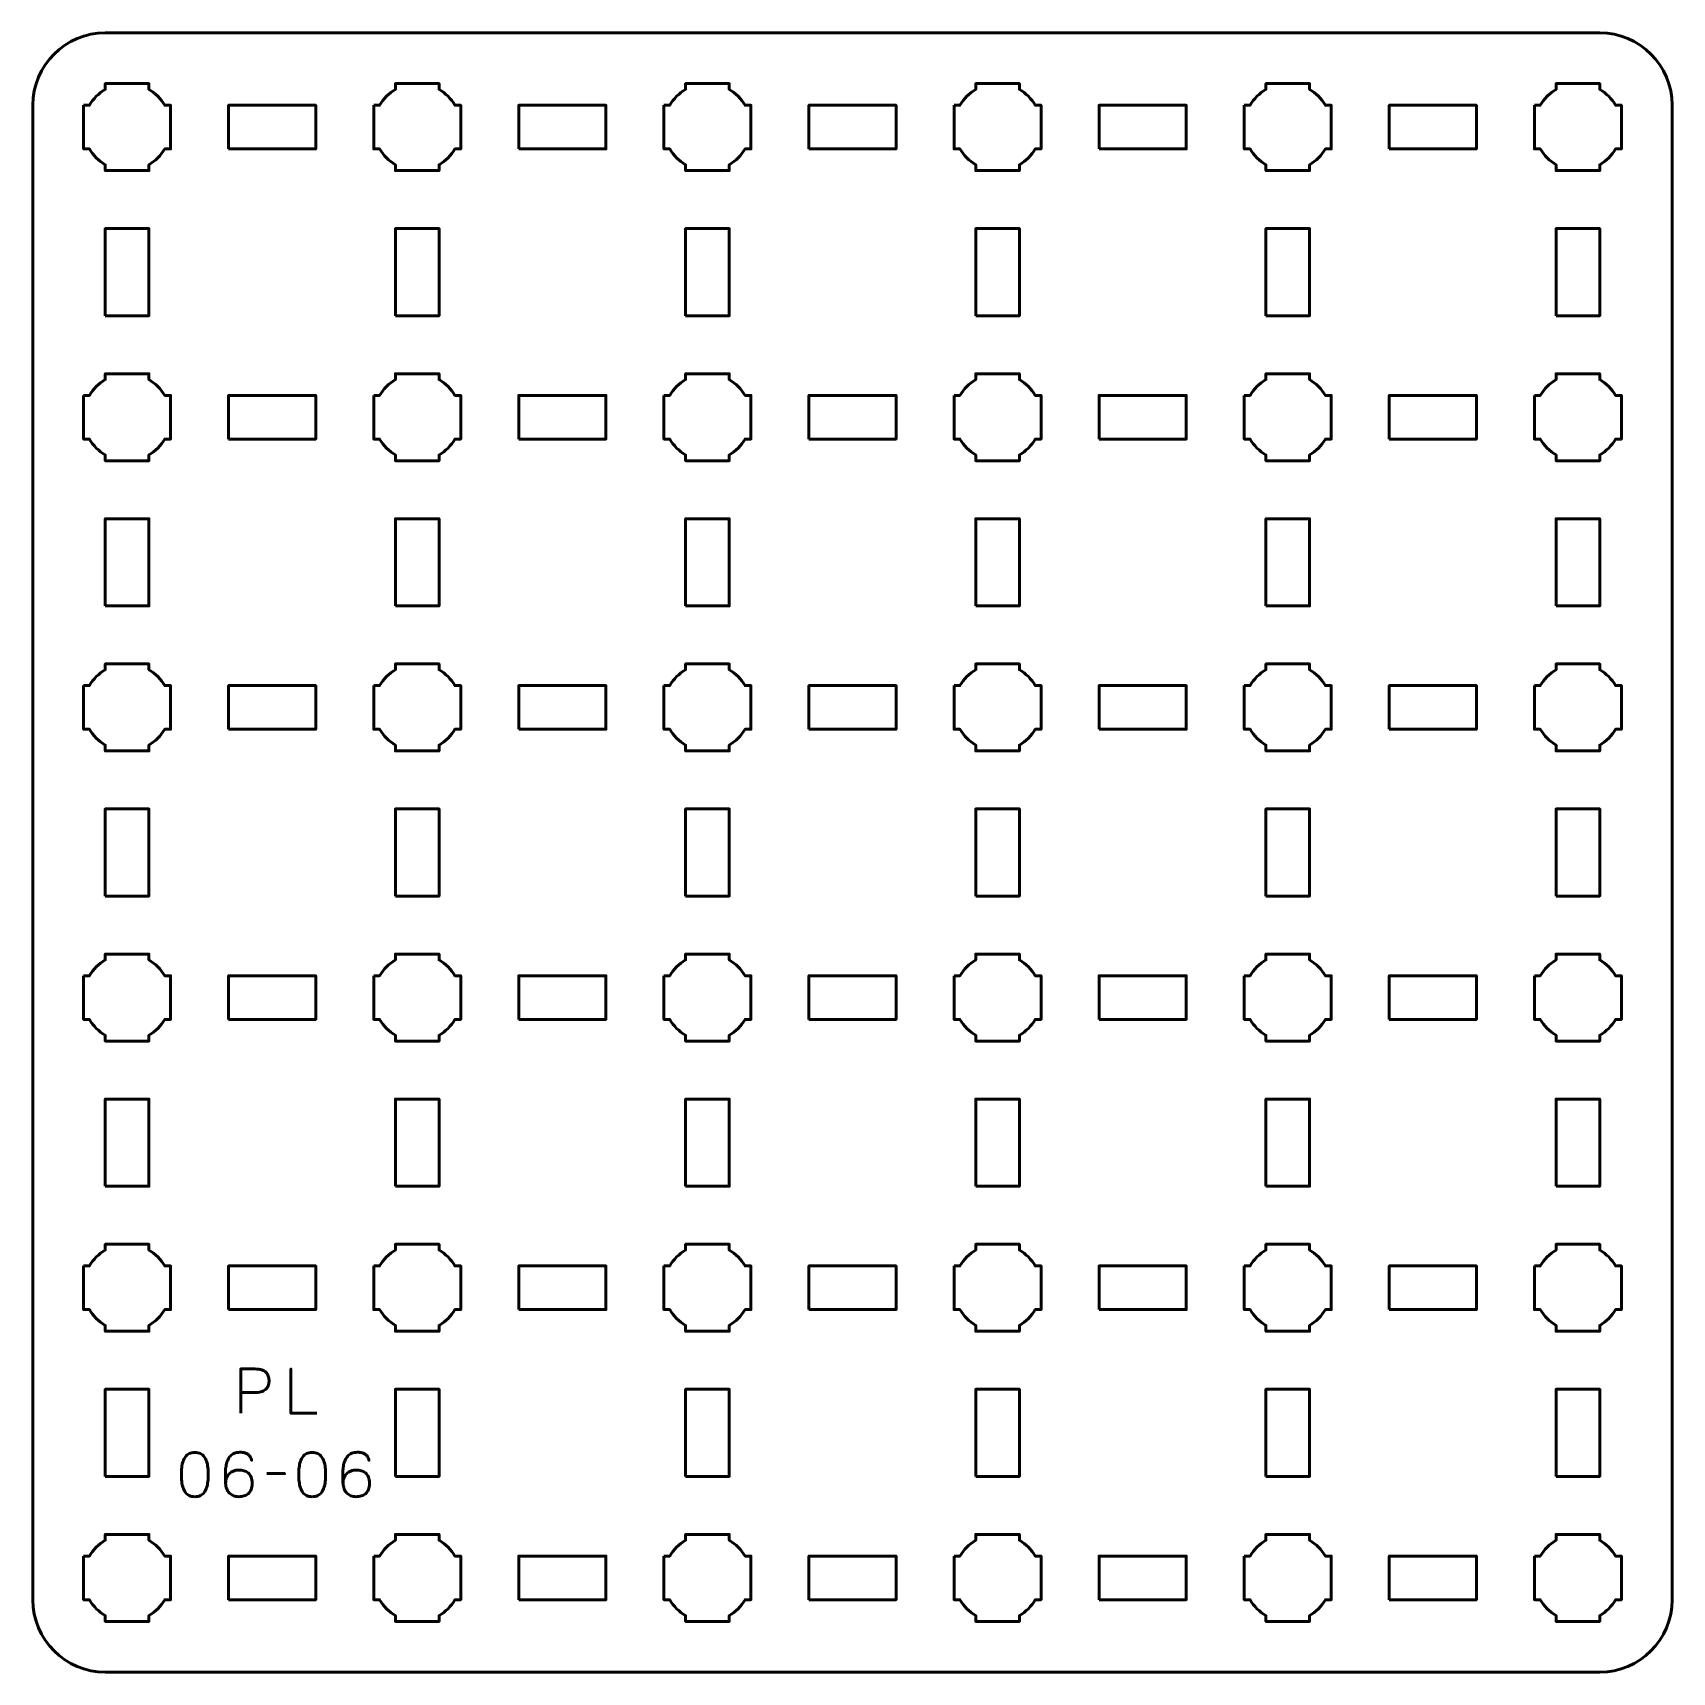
# Model space of a CAD drawing. Header units: centimetres. Extents: x -16.1 to -4.8, y -20.5 to -9.2.
import ezdxf

# ---------------------------------------------------------------- set-up
doc = ezdxf.new("R2010")
doc.units = ezdxf.units.CM
doc.header["$MEASUREMENT"] = 0
doc.layers.add('Layer 1', color=7, linetype='Continuous')

msp = doc.modelspace()

# ---------------------------------------------------------------- linework, layer by layer
at = {"layer": 'Layer 1', "color": 250, "lineweight": 53}
for points in [[(-14.8, -10), (-14.2, -10), (-14.2, -9.7), (-14.8, -9.7), (-14.8, -10)], [(-12.8, -10), (-12.2, -10), (-12.2, -9.7), (-12.8, -9.7), (-12.8, -10)], [(-10.8, -10), (-10.2, -10), (-10.2, -9.7), (-10.8, -9.7), (-10.8, -10)], [(-8.8, -10), (-8.2, -10), (-8.2, -9.7), (-8.8, -9.7), (-8.8, -10)], [(-6.8, -10), (-6.2, -10), (-6.2, -9.7), (-6.8, -9.7), (-6.8, -10)], [(-15.65, -11.15), (-15.35, -11.15), (-15.35, -10.55), (-15.65, -10.55), (-15.65, -11.15)], [(-13.65, -11.15), (-13.35, -11.15), (-13.35, -10.55), (-13.65, -10.55), (-13.65, -11.15)], [(-11.65, -11.15), (-11.35, -11.15), (-11.35, -10.55), (-11.65, -10.55), (-11.65, -11.15)], [(-9.65, -11.15), (-9.35, -11.15), (-9.35, -10.55), (-9.65, -10.55), (-9.65, -11.15)], [(-7.65, -11.15), (-7.35, -11.15), (-7.35, -10.55), (-7.65, -10.55), (-7.65, -11.15)], [(-5.65, -11.15), (-5.35, -11.15), (-5.35, -10.55), (-5.65, -10.55), (-5.65, -11.15)], [(-14.8, -12), (-14.2, -12), (-14.2, -11.7), (-14.8, -11.7), (-14.8, -12)], [(-12.8, -12), (-12.2, -12), (-12.2, -11.7), (-12.8, -11.7), (-12.8, -12)], [(-10.8, -12), (-10.2, -12), (-10.2, -11.7), (-10.8, -11.7), (-10.8, -12)], [(-8.8, -12), (-8.2, -12), (-8.2, -11.7), (-8.8, -11.7), (-8.8, -12)], [(-6.8, -12), (-6.2, -12), (-6.2, -11.7), (-6.8, -11.7), (-6.8, -12)], [(-15.65, -13.15), (-15.35, -13.15), (-15.35, -12.55), (-15.65, -12.55), (-15.65, -13.15)], [(-13.65, -13.15), (-13.35, -13.15), (-13.35, -12.55), (-13.65, -12.55), (-13.65, -13.15)], [(-11.65, -13.15), (-11.35, -13.15), (-11.35, -12.55), (-11.65, -12.55), (-11.65, -13.15)], [(-9.65, -13.15), (-9.35, -13.15), (-9.35, -12.55), (-9.65, -12.55), (-9.65, -13.15)], [(-7.65, -13.15), (-7.35, -13.15), (-7.35, -12.55), (-7.65, -12.55), (-7.65, -13.15)], [(-5.65, -13.15), (-5.35, -13.15), (-5.35, -12.55), (-5.65, -12.55), (-5.65, -13.15)], [(-14.8, -14), (-14.2, -14), (-14.2, -13.7), (-14.8, -13.7), (-14.8, -14)], [(-12.8, -14), (-12.2, -14), (-12.2, -13.7), (-12.8, -13.7), (-12.8, -14)], [(-10.8, -14), (-10.2, -14), (-10.2, -13.7), (-10.8, -13.7), (-10.8, -14)], [(-8.8, -14), (-8.2, -14), (-8.2, -13.7), (-8.8, -13.7), (-8.8, -14)], [(-6.8, -14), (-6.2, -14), (-6.2, -13.7), (-6.8, -13.7), (-6.8, -14)], [(-15.65, -15.15), (-15.35, -15.15), (-15.35, -14.55), (-15.65, -14.55), (-15.65, -15.15)], [(-13.65, -15.15), (-13.35, -15.15), (-13.35, -14.55), (-13.65, -14.55), (-13.65, -15.15)], [(-11.65, -15.15), (-11.35, -15.15), (-11.35, -14.55), (-11.65, -14.55), (-11.65, -15.15)], [(-9.65, -15.15), (-9.35, -15.15), (-9.35, -14.55), (-9.65, -14.55), (-9.65, -15.15)], [(-7.65, -15.15), (-7.35, -15.15), (-7.35, -14.55), (-7.65, -14.55), (-7.65, -15.15)], [(-5.65, -15.15), (-5.35, -15.15), (-5.35, -14.55), (-5.65, -14.55), (-5.65, -15.15)], [(-14.8, -16), (-14.2, -16), (-14.2, -15.7), (-14.8, -15.7), (-14.8, -16)], [(-12.8, -16), (-12.2, -16), (-12.2, -15.7), (-12.8, -15.7), (-12.8, -16)], [(-10.8, -16), (-10.2, -16), (-10.2, -15.7), (-10.8, -15.7), (-10.8, -16)], [(-8.8, -16), (-8.2, -16), (-8.2, -15.7), (-8.8, -15.7), (-8.8, -16)], [(-6.8, -16), (-6.2, -16), (-6.2, -15.7), (-6.8, -15.7), (-6.8, -16)], [(-15.65, -17.15), (-15.35, -17.15), (-15.35, -16.55), (-15.65, -16.55), (-15.65, -17.15)], [(-13.65, -17.15), (-13.35, -17.15), (-13.35, -16.55), (-13.65, -16.55), (-13.65, -17.15)], [(-11.65, -17.15), (-11.35, -17.15), (-11.35, -16.55), (-11.65, -16.55), (-11.65, -17.15)], [(-9.65, -17.15), (-9.35, -17.15), (-9.35, -16.55), (-9.65, -16.55), (-9.65, -17.15)], [(-7.65, -17.15), (-7.35, -17.15), (-7.35, -16.55), (-7.65, -16.55), (-7.65, -17.15)], [(-5.65, -17.15), (-5.35, -17.15), (-5.35, -16.55), (-5.65, -16.55), (-5.65, -17.15)], [(-14.8, -18), (-14.2, -18), (-14.2, -17.7), (-14.8, -17.7), (-14.8, -18)], [(-12.8, -18), (-12.2, -18), (-12.2, -17.7), (-12.8, -17.7), (-12.8, -18)], [(-10.8, -18), (-10.2, -18), (-10.2, -17.7), (-10.8, -17.7), (-10.8, -18)], [(-8.8, -18), (-8.2, -18), (-8.2, -17.7), (-8.8, -17.7), (-8.8, -18)], [(-6.8, -18), (-6.2, -18), (-6.2, -17.7), (-6.8, -17.7), (-6.8, -18)], [(-15.65, -19.15), (-15.35, -19.15), (-15.35, -18.55), (-15.65, -18.55), (-15.65, -19.15)], [(-13.65, -19.15), (-13.35, -19.15), (-13.35, -18.55), (-13.65, -18.55), (-13.65, -19.15)], [(-11.65, -19.15), (-11.35, -19.15), (-11.35, -18.55), (-11.65, -18.55), (-11.65, -19.15)], [(-9.65, -19.15), (-9.35, -19.15), (-9.35, -18.55), (-9.65, -18.55), (-9.65, -19.15)], [(-7.65, -19.15), (-7.35, -19.15), (-7.35, -18.55), (-7.65, -18.55), (-7.65, -19.15)], [(-5.65, -19.15), (-5.35, -19.15), (-5.35, -18.55), (-5.65, -18.55), (-5.65, -19.15)], [(-14.8, -20), (-14.2, -20), (-14.2, -19.7), (-14.8, -19.7), (-14.8, -20)], [(-12.8, -20), (-12.2, -20), (-12.2, -19.7), (-12.8, -19.7), (-12.8, -20)], [(-10.8, -20), (-10.2, -20), (-10.2, -19.7), (-10.8, -19.7), (-10.8, -20)], [(-8.8, -20), (-8.2, -20), (-8.2, -19.7), (-8.8, -19.7), (-8.8, -20)], [(-6.8, -20), (-6.2, -20), (-6.2, -19.7), (-6.8, -19.7), (-6.8, -20)]]:
    msp.add_lwpolyline(points, close=True, dxfattribs=at)
msp.add_open_spline([(-16.15, -20), (-16.15, -20), (-16.15, -9.7), (-16.15, -9.7), (-16.15, -9.7), (-16.15, -9.42391), (-15.92609, -9.2), (-15.65, -9.2), (-15.65, -9.2), (-15.65, -9.2), (-5.35, -9.2), (-5.35, -9.2), (-5.35, -9.2), (-5.07391, -9.2), (-4.85, -9.42391), (-4.85, -9.7), (-4.85, -9.7), (-4.85, -9.7), (-4.85, -20), (-4.85, -20), (-4.85, -20), (-4.85, -20.27609), (-5.07391, -20.5), (-5.35, -20.5), (-5.35, -20.5), (-5.35, -20.5), (-15.65, -20.5), (-15.65, -20.5), (-15.65, -20.5), (-15.92609, -20.5), (-16.15, -20.27609), (-16.15, -20)], degree=3, knots=[0, 0, 0, 0, 0.125, 0.125, 0.125, 0.125, 0.25, 0.25, 0.25, 0.25, 0.375, 0.375, 0.375, 0.375, 0.5, 0.5, 0.5, 0.5, 0.625, 0.625, 0.625, 0.625, 0.75, 0.75, 0.75, 0.75, 0.875, 0.875, 0.875, 0.875, 1, 1, 1, 1], dxfattribs=at)
at = {"layer": 'Layer 1', "lineweight": 53}
for points in [[(-15.8, -9.7), (-15.8, -9.7), (-15.75985, -9.7), (-15.75985, -9.7), (-15.75985, -9.7), (-15.7335, -9.65447), (-15.69553, -9.6165), (-15.65, -9.59015), (-15.65, -9.59015), (-15.65, -9.59015), (-15.65, -9.55), (-15.65, -9.55), (-15.65, -9.55), (-15.65, -9.55), (-15.5, -9.55), (-15.5, -9.55), (-15.5, -9.55), (-15.5, -9.55), (-15.35, -9.55), (-15.35, -9.55), (-15.35, -9.55), (-15.35, -9.55), (-15.35, -9.59015), (-15.35, -9.59015), (-15.35, -9.59015), (-15.30447, -9.6165), (-15.2665, -9.65447), (-15.24015, -9.7), (-15.24015, -9.7), (-15.24015, -9.7), (-15.2, -9.7), (-15.2, -9.7), (-15.2, -9.7), (-15.2, -9.7), (-15.2, -9.85), (-15.2, -9.85), (-15.2, -9.85), (-15.2, -9.85), (-15.2, -10), (-15.2, -10), (-15.2, -10), (-15.2, -10), (-15.24015, -10), (-15.24015, -10), (-15.24015, -10), (-15.2665, -10.04553), (-15.30447, -10.0835), (-15.35, -10.10985), (-15.35, -10.10985), (-15.35, -10.10985), (-15.35, -10.15), (-15.35, -10.15), (-15.35, -10.15), (-15.35, -10.15), (-15.5, -10.15), (-15.5, -10.15), (-15.5, -10.15), (-15.5, -10.15), (-15.65, -10.15), (-15.65, -10.15), (-15.65, -10.15), (-15.65, -10.15), (-15.65, -10.10985), (-15.65, -10.10985), (-15.65, -10.10985), (-15.69553, -10.0835), (-15.7335, -10.04553), (-15.75985, -10), (-15.75985, -10), (-15.75985, -10), (-15.8, -10), (-15.8, -10), (-15.8, -10), (-15.8, -10), (-15.8, -9.85), (-15.8, -9.85), (-15.8, -9.85), (-15.8, -9.85), (-15.8, -9.7), (-15.8, -9.7)], [(-13.8, -9.7), (-13.8, -9.7), (-13.75985, -9.7), (-13.75985, -9.7), (-13.75985, -9.7), (-13.7335, -9.65447), (-13.69553, -9.6165), (-13.65, -9.59015), (-13.65, -9.59015), (-13.65, -9.59015), (-13.65, -9.55), (-13.65, -9.55), (-13.65, -9.55), (-13.65, -9.55), (-13.5, -9.55), (-13.5, -9.55), (-13.5, -9.55), (-13.5, -9.55), (-13.35, -9.55), (-13.35, -9.55), (-13.35, -9.55), (-13.35, -9.55), (-13.35, -9.59015), (-13.35, -9.59015), (-13.35, -9.59015), (-13.30447, -9.6165), (-13.2665, -9.65447), (-13.24015, -9.7), (-13.24015, -9.7), (-13.24015, -9.7), (-13.2, -9.7), (-13.2, -9.7), (-13.2, -9.7), (-13.2, -9.7), (-13.2, -9.85), (-13.2, -9.85), (-13.2, -9.85), (-13.2, -9.85), (-13.2, -10), (-13.2, -10), (-13.2, -10), (-13.2, -10), (-13.24015, -10), (-13.24015, -10), (-13.24015, -10), (-13.2665, -10.04553), (-13.30447, -10.0835), (-13.35, -10.10985), (-13.35, -10.10985), (-13.35, -10.10985), (-13.35, -10.15), (-13.35, -10.15), (-13.35, -10.15), (-13.35, -10.15), (-13.5, -10.15), (-13.5, -10.15), (-13.5, -10.15), (-13.5, -10.15), (-13.65, -10.15), (-13.65, -10.15), (-13.65, -10.15), (-13.65, -10.15), (-13.65, -10.10985), (-13.65, -10.10985), (-13.65, -10.10985), (-13.69553, -10.0835), (-13.7335, -10.04553), (-13.75985, -10), (-13.75985, -10), (-13.75985, -10), (-13.8, -10), (-13.8, -10), (-13.8, -10), (-13.8, -10), (-13.8, -9.85), (-13.8, -9.85), (-13.8, -9.85), (-13.8, -9.85), (-13.8, -9.7), (-13.8, -9.7)], [(-11.8, -9.7), (-11.8, -9.7), (-11.75985, -9.7), (-11.75985, -9.7), (-11.75985, -9.7), (-11.7335, -9.65447), (-11.69553, -9.6165), (-11.65, -9.59015), (-11.65, -9.59015), (-11.65, -9.59015), (-11.65, -9.55), (-11.65, -9.55), (-11.65, -9.55), (-11.65, -9.55), (-11.5, -9.55), (-11.5, -9.55), (-11.5, -9.55), (-11.5, -9.55), (-11.35, -9.55), (-11.35, -9.55), (-11.35, -9.55), (-11.35, -9.55), (-11.35, -9.59015), (-11.35, -9.59015), (-11.35, -9.59015), (-11.30447, -9.6165), (-11.2665, -9.65447), (-11.24015, -9.7), (-11.24015, -9.7), (-11.24015, -9.7), (-11.2, -9.7), (-11.2, -9.7), (-11.2, -9.7), (-11.2, -9.7), (-11.2, -9.85), (-11.2, -9.85), (-11.2, -9.85), (-11.2, -9.85), (-11.2, -10), (-11.2, -10), (-11.2, -10), (-11.2, -10), (-11.24015, -10), (-11.24015, -10), (-11.24015, -10), (-11.2665, -10.04553), (-11.30447, -10.0835), (-11.35, -10.10985), (-11.35, -10.10985), (-11.35, -10.10985), (-11.35, -10.15), (-11.35, -10.15), (-11.35, -10.15), (-11.35, -10.15), (-11.5, -10.15), (-11.5, -10.15), (-11.5, -10.15), (-11.5, -10.15), (-11.65, -10.15), (-11.65, -10.15), (-11.65, -10.15), (-11.65, -10.15), (-11.65, -10.10985), (-11.65, -10.10985), (-11.65, -10.10985), (-11.69553, -10.0835), (-11.7335, -10.04553), (-11.75985, -10), (-11.75985, -10), (-11.75985, -10), (-11.8, -10), (-11.8, -10), (-11.8, -10), (-11.8, -10), (-11.8, -9.85), (-11.8, -9.85), (-11.8, -9.85), (-11.8, -9.85), (-11.8, -9.7), (-11.8, -9.7)], [(-9.8, -9.7), (-9.8, -9.7), (-9.75985, -9.7), (-9.75985, -9.7), (-9.75985, -9.7), (-9.7335, -9.65447), (-9.69553, -9.6165), (-9.65, -9.59015), (-9.65, -9.59015), (-9.65, -9.59015), (-9.65, -9.55), (-9.65, -9.55), (-9.65, -9.55), (-9.65, -9.55), (-9.5, -9.55), (-9.5, -9.55), (-9.5, -9.55), (-9.5, -9.55), (-9.35, -9.55), (-9.35, -9.55), (-9.35, -9.55), (-9.35, -9.55), (-9.35, -9.59015), (-9.35, -9.59015), (-9.35, -9.59015), (-9.30447, -9.6165), (-9.2665, -9.65447), (-9.24015, -9.7), (-9.24015, -9.7), (-9.24015, -9.7), (-9.2, -9.7), (-9.2, -9.7), (-9.2, -9.7), (-9.2, -9.7), (-9.2, -9.85), (-9.2, -9.85), (-9.2, -9.85), (-9.2, -9.85), (-9.2, -10), (-9.2, -10), (-9.2, -10), (-9.2, -10), (-9.24015, -10), (-9.24015, -10), (-9.24015, -10), (-9.2665, -10.04553), (-9.30447, -10.0835), (-9.35, -10.10985), (-9.35, -10.10985), (-9.35, -10.10985), (-9.35, -10.15), (-9.35, -10.15), (-9.35, -10.15), (-9.35, -10.15), (-9.5, -10.15), (-9.5, -10.15), (-9.5, -10.15), (-9.5, -10.15), (-9.65, -10.15), (-9.65, -10.15), (-9.65, -10.15), (-9.65, -10.15), (-9.65, -10.10985), (-9.65, -10.10985), (-9.65, -10.10985), (-9.69553, -10.0835), (-9.7335, -10.04553), (-9.75985, -10), (-9.75985, -10), (-9.75985, -10), (-9.8, -10), (-9.8, -10), (-9.8, -10), (-9.8, -10), (-9.8, -9.85), (-9.8, -9.85), (-9.8, -9.85), (-9.8, -9.85), (-9.8, -9.7), (-9.8, -9.7)], [(-7.8, -9.7), (-7.8, -9.7), (-7.75985, -9.7), (-7.75985, -9.7), (-7.75985, -9.7), (-7.7335, -9.65447), (-7.69553, -9.6165), (-7.65, -9.59015), (-7.65, -9.59015), (-7.65, -9.59015), (-7.65, -9.55), (-7.65, -9.55), (-7.65, -9.55), (-7.65, -9.55), (-7.5, -9.55), (-7.5, -9.55), (-7.5, -9.55), (-7.5, -9.55), (-7.35, -9.55), (-7.35, -9.55), (-7.35, -9.55), (-7.35, -9.55), (-7.35, -9.59015), (-7.35, -9.59015), (-7.35, -9.59015), (-7.30447, -9.6165), (-7.2665, -9.65447), (-7.24015, -9.7), (-7.24015, -9.7), (-7.24015, -9.7), (-7.2, -9.7), (-7.2, -9.7), (-7.2, -9.7), (-7.2, -9.7), (-7.2, -9.85), (-7.2, -9.85), (-7.2, -9.85), (-7.2, -9.85), (-7.2, -10), (-7.2, -10), (-7.2, -10), (-7.2, -10), (-7.24015, -10), (-7.24015, -10), (-7.24015, -10), (-7.2665, -10.04553), (-7.30447, -10.0835), (-7.35, -10.10985), (-7.35, -10.10985), (-7.35, -10.10985), (-7.35, -10.15), (-7.35, -10.15), (-7.35, -10.15), (-7.35, -10.15), (-7.5, -10.15), (-7.5, -10.15), (-7.5, -10.15), (-7.5, -10.15), (-7.65, -10.15), (-7.65, -10.15), (-7.65, -10.15), (-7.65, -10.15), (-7.65, -10.10985), (-7.65, -10.10985), (-7.65, -10.10985), (-7.69553, -10.0835), (-7.7335, -10.04553), (-7.75985, -10), (-7.75985, -10), (-7.75985, -10), (-7.8, -10), (-7.8, -10), (-7.8, -10), (-7.8, -10), (-7.8, -9.85), (-7.8, -9.85), (-7.8, -9.85), (-7.8, -9.85), (-7.8, -9.7), (-7.8, -9.7)], [(-5.8, -9.7), (-5.8, -9.7), (-5.75985, -9.7), (-5.75985, -9.7), (-5.75985, -9.7), (-5.7335, -9.65447), (-5.69553, -9.6165), (-5.65, -9.59015), (-5.65, -9.59015), (-5.65, -9.59015), (-5.65, -9.55), (-5.65, -9.55), (-5.65, -9.55), (-5.65, -9.55), (-5.5, -9.55), (-5.5, -9.55), (-5.5, -9.55), (-5.5, -9.55), (-5.35, -9.55), (-5.35, -9.55), (-5.35, -9.55), (-5.35, -9.55), (-5.35, -9.59015), (-5.35, -9.59015), (-5.35, -9.59015), (-5.30447, -9.6165), (-5.2665, -9.65447), (-5.24015, -9.7), (-5.24015, -9.7), (-5.24015, -9.7), (-5.2, -9.7), (-5.2, -9.7), (-5.2, -9.7), (-5.2, -9.7), (-5.2, -9.85), (-5.2, -9.85), (-5.2, -9.85), (-5.2, -9.85), (-5.2, -10), (-5.2, -10), (-5.2, -10), (-5.2, -10), (-5.24015, -10), (-5.24015, -10), (-5.24015, -10), (-5.2665, -10.04553), (-5.30447, -10.0835), (-5.35, -10.10985), (-5.35, -10.10985), (-5.35, -10.10985), (-5.35, -10.15), (-5.35, -10.15), (-5.35, -10.15), (-5.35, -10.15), (-5.5, -10.15), (-5.5, -10.15), (-5.5, -10.15), (-5.5, -10.15), (-5.65, -10.15), (-5.65, -10.15), (-5.65, -10.15), (-5.65, -10.15), (-5.65, -10.10985), (-5.65, -10.10985), (-5.65, -10.10985), (-5.69553, -10.0835), (-5.7335, -10.04553), (-5.75985, -10), (-5.75985, -10), (-5.75985, -10), (-5.8, -10), (-5.8, -10), (-5.8, -10), (-5.8, -10), (-5.8, -9.85), (-5.8, -9.85), (-5.8, -9.85), (-5.8, -9.85), (-5.8, -9.7), (-5.8, -9.7)], [(-15.8, -11.7), (-15.8, -11.7), (-15.75985, -11.7), (-15.75985, -11.7), (-15.75985, -11.7), (-15.7335, -11.65447), (-15.69553, -11.6165), (-15.65, -11.59015), (-15.65, -11.59015), (-15.65, -11.59015), (-15.65, -11.55), (-15.65, -11.55), (-15.65, -11.55), (-15.65, -11.55), (-15.5, -11.55), (-15.5, -11.55), (-15.5, -11.55), (-15.5, -11.55), (-15.35, -11.55), (-15.35, -11.55), (-15.35, -11.55), (-15.35, -11.55), (-15.35, -11.59015), (-15.35, -11.59015), (-15.35, -11.59015), (-15.30447, -11.6165), (-15.2665, -11.65447), (-15.24015, -11.7), (-15.24015, -11.7), (-15.24015, -11.7), (-15.2, -11.7), (-15.2, -11.7), (-15.2, -11.7), (-15.2, -11.7), (-15.2, -11.85), (-15.2, -11.85), (-15.2, -11.85), (-15.2, -11.85), (-15.2, -12), (-15.2, -12), (-15.2, -12), (-15.2, -12), (-15.24015, -12), (-15.24015, -12), (-15.24015, -12), (-15.2665, -12.04553), (-15.30447, -12.0835), (-15.35, -12.10985), (-15.35, -12.10985), (-15.35, -12.10985), (-15.35, -12.15), (-15.35, -12.15), (-15.35, -12.15), (-15.35, -12.15), (-15.5, -12.15), (-15.5, -12.15), (-15.5, -12.15), (-15.5, -12.15), (-15.65, -12.15), (-15.65, -12.15), (-15.65, -12.15), (-15.65, -12.15), (-15.65, -12.10985), (-15.65, -12.10985), (-15.65, -12.10985), (-15.69553, -12.0835), (-15.7335, -12.04553), (-15.75985, -12), (-15.75985, -12), (-15.75985, -12), (-15.8, -12), (-15.8, -12), (-15.8, -12), (-15.8, -12), (-15.8, -11.85), (-15.8, -11.85), (-15.8, -11.85), (-15.8, -11.85), (-15.8, -11.7), (-15.8, -11.7)], [(-13.8, -11.7), (-13.8, -11.7), (-13.75985, -11.7), (-13.75985, -11.7), (-13.75985, -11.7), (-13.7335, -11.65447), (-13.69553, -11.6165), (-13.65, -11.59015), (-13.65, -11.59015), (-13.65, -11.59015), (-13.65, -11.55), (-13.65, -11.55), (-13.65, -11.55), (-13.65, -11.55), (-13.5, -11.55), (-13.5, -11.55), (-13.5, -11.55), (-13.5, -11.55), (-13.35, -11.55), (-13.35, -11.55), (-13.35, -11.55), (-13.35, -11.55), (-13.35, -11.59015), (-13.35, -11.59015), (-13.35, -11.59015), (-13.30447, -11.6165), (-13.2665, -11.65447), (-13.24015, -11.7), (-13.24015, -11.7), (-13.24015, -11.7), (-13.2, -11.7), (-13.2, -11.7), (-13.2, -11.7), (-13.2, -11.7), (-13.2, -11.85), (-13.2, -11.85), (-13.2, -11.85), (-13.2, -11.85), (-13.2, -12), (-13.2, -12), (-13.2, -12), (-13.2, -12), (-13.24015, -12), (-13.24015, -12), (-13.24015, -12), (-13.2665, -12.04553), (-13.30447, -12.0835), (-13.35, -12.10985), (-13.35, -12.10985), (-13.35, -12.10985), (-13.35, -12.15), (-13.35, -12.15), (-13.35, -12.15), (-13.35, -12.15), (-13.5, -12.15), (-13.5, -12.15), (-13.5, -12.15), (-13.5, -12.15), (-13.65, -12.15), (-13.65, -12.15), (-13.65, -12.15), (-13.65, -12.15), (-13.65, -12.10985), (-13.65, -12.10985), (-13.65, -12.10985), (-13.69553, -12.0835), (-13.7335, -12.04553), (-13.75985, -12), (-13.75985, -12), (-13.75985, -12), (-13.8, -12), (-13.8, -12), (-13.8, -12), (-13.8, -12), (-13.8, -11.85), (-13.8, -11.85), (-13.8, -11.85), (-13.8, -11.85), (-13.8, -11.7), (-13.8, -11.7)], [(-11.8, -11.7), (-11.8, -11.7), (-11.75985, -11.7), (-11.75985, -11.7), (-11.75985, -11.7), (-11.7335, -11.65447), (-11.69553, -11.6165), (-11.65, -11.59015), (-11.65, -11.59015), (-11.65, -11.59015), (-11.65, -11.55), (-11.65, -11.55), (-11.65, -11.55), (-11.65, -11.55), (-11.5, -11.55), (-11.5, -11.55), (-11.5, -11.55), (-11.5, -11.55), (-11.35, -11.55), (-11.35, -11.55), (-11.35, -11.55), (-11.35, -11.55), (-11.35, -11.59015), (-11.35, -11.59015), (-11.35, -11.59015), (-11.30447, -11.6165), (-11.2665, -11.65447), (-11.24015, -11.7), (-11.24015, -11.7), (-11.24015, -11.7), (-11.2, -11.7), (-11.2, -11.7), (-11.2, -11.7), (-11.2, -11.7), (-11.2, -11.85), (-11.2, -11.85), (-11.2, -11.85), (-11.2, -11.85), (-11.2, -12), (-11.2, -12), (-11.2, -12), (-11.2, -12), (-11.24015, -12), (-11.24015, -12), (-11.24015, -12), (-11.2665, -12.04553), (-11.30447, -12.0835), (-11.35, -12.10985), (-11.35, -12.10985), (-11.35, -12.10985), (-11.35, -12.15), (-11.35, -12.15), (-11.35, -12.15), (-11.35, -12.15), (-11.5, -12.15), (-11.5, -12.15), (-11.5, -12.15), (-11.5, -12.15), (-11.65, -12.15), (-11.65, -12.15), (-11.65, -12.15), (-11.65, -12.15), (-11.65, -12.10985), (-11.65, -12.10985), (-11.65, -12.10985), (-11.69553, -12.0835), (-11.7335, -12.04553), (-11.75985, -12), (-11.75985, -12), (-11.75985, -12), (-11.8, -12), (-11.8, -12), (-11.8, -12), (-11.8, -12), (-11.8, -11.85), (-11.8, -11.85), (-11.8, -11.85), (-11.8, -11.85), (-11.8, -11.7), (-11.8, -11.7)], [(-9.8, -11.7), (-9.8, -11.7), (-9.75985, -11.7), (-9.75985, -11.7), (-9.75985, -11.7), (-9.7335, -11.65447), (-9.69553, -11.6165), (-9.65, -11.59015), (-9.65, -11.59015), (-9.65, -11.59015), (-9.65, -11.55), (-9.65, -11.55), (-9.65, -11.55), (-9.65, -11.55), (-9.5, -11.55), (-9.5, -11.55), (-9.5, -11.55), (-9.5, -11.55), (-9.35, -11.55), (-9.35, -11.55), (-9.35, -11.55), (-9.35, -11.55), (-9.35, -11.59015), (-9.35, -11.59015), (-9.35, -11.59015), (-9.30447, -11.6165), (-9.2665, -11.65447), (-9.24015, -11.7), (-9.24015, -11.7), (-9.24015, -11.7), (-9.2, -11.7), (-9.2, -11.7), (-9.2, -11.7), (-9.2, -11.7), (-9.2, -11.85), (-9.2, -11.85), (-9.2, -11.85), (-9.2, -11.85), (-9.2, -12), (-9.2, -12), (-9.2, -12), (-9.2, -12), (-9.24015, -12), (-9.24015, -12), (-9.24015, -12), (-9.2665, -12.04553), (-9.30447, -12.0835), (-9.35, -12.10985), (-9.35, -12.10985), (-9.35, -12.10985), (-9.35, -12.15), (-9.35, -12.15), (-9.35, -12.15), (-9.35, -12.15), (-9.5, -12.15), (-9.5, -12.15), (-9.5, -12.15), (-9.5, -12.15), (-9.65, -12.15), (-9.65, -12.15), (-9.65, -12.15), (-9.65, -12.15), (-9.65, -12.10985), (-9.65, -12.10985), (-9.65, -12.10985), (-9.69553, -12.0835), (-9.7335, -12.04553), (-9.75985, -12), (-9.75985, -12), (-9.75985, -12), (-9.8, -12), (-9.8, -12), (-9.8, -12), (-9.8, -12), (-9.8, -11.85), (-9.8, -11.85), (-9.8, -11.85), (-9.8, -11.85), (-9.8, -11.7), (-9.8, -11.7)], [(-7.8, -11.7), (-7.8, -11.7), (-7.75985, -11.7), (-7.75985, -11.7), (-7.75985, -11.7), (-7.7335, -11.65447), (-7.69553, -11.6165), (-7.65, -11.59015), (-7.65, -11.59015), (-7.65, -11.59015), (-7.65, -11.55), (-7.65, -11.55), (-7.65, -11.55), (-7.65, -11.55), (-7.5, -11.55), (-7.5, -11.55), (-7.5, -11.55), (-7.5, -11.55), (-7.35, -11.55), (-7.35, -11.55), (-7.35, -11.55), (-7.35, -11.55), (-7.35, -11.59015), (-7.35, -11.59015), (-7.35, -11.59015), (-7.30447, -11.6165), (-7.2665, -11.65447), (-7.24015, -11.7), (-7.24015, -11.7), (-7.24015, -11.7), (-7.2, -11.7), (-7.2, -11.7), (-7.2, -11.7), (-7.2, -11.7), (-7.2, -11.85), (-7.2, -11.85), (-7.2, -11.85), (-7.2, -11.85), (-7.2, -12), (-7.2, -12), (-7.2, -12), (-7.2, -12), (-7.24015, -12), (-7.24015, -12), (-7.24015, -12), (-7.2665, -12.04553), (-7.30447, -12.0835), (-7.35, -12.10985), (-7.35, -12.10985), (-7.35, -12.10985), (-7.35, -12.15), (-7.35, -12.15), (-7.35, -12.15), (-7.35, -12.15), (-7.5, -12.15), (-7.5, -12.15), (-7.5, -12.15), (-7.5, -12.15), (-7.65, -12.15), (-7.65, -12.15), (-7.65, -12.15), (-7.65, -12.15), (-7.65, -12.10985), (-7.65, -12.10985), (-7.65, -12.10985), (-7.69553, -12.0835), (-7.7335, -12.04553), (-7.75985, -12), (-7.75985, -12), (-7.75985, -12), (-7.8, -12), (-7.8, -12), (-7.8, -12), (-7.8, -12), (-7.8, -11.85), (-7.8, -11.85), (-7.8, -11.85), (-7.8, -11.85), (-7.8, -11.7), (-7.8, -11.7)], [(-5.8, -11.7), (-5.8, -11.7), (-5.75985, -11.7), (-5.75985, -11.7), (-5.75985, -11.7), (-5.7335, -11.65447), (-5.69553, -11.6165), (-5.65, -11.59015), (-5.65, -11.59015), (-5.65, -11.59015), (-5.65, -11.55), (-5.65, -11.55), (-5.65, -11.55), (-5.65, -11.55), (-5.5, -11.55), (-5.5, -11.55), (-5.5, -11.55), (-5.5, -11.55), (-5.35, -11.55), (-5.35, -11.55), (-5.35, -11.55), (-5.35, -11.55), (-5.35, -11.59015), (-5.35, -11.59015), (-5.35, -11.59015), (-5.30447, -11.6165), (-5.2665, -11.65447), (-5.24015, -11.7), (-5.24015, -11.7), (-5.24015, -11.7), (-5.2, -11.7), (-5.2, -11.7), (-5.2, -11.7), (-5.2, -11.7), (-5.2, -11.85), (-5.2, -11.85), (-5.2, -11.85), (-5.2, -11.85), (-5.2, -12), (-5.2, -12), (-5.2, -12), (-5.2, -12), (-5.24015, -12), (-5.24015, -12), (-5.24015, -12), (-5.2665, -12.04553), (-5.30447, -12.0835), (-5.35, -12.10985), (-5.35, -12.10985), (-5.35, -12.10985), (-5.35, -12.15), (-5.35, -12.15), (-5.35, -12.15), (-5.35, -12.15), (-5.5, -12.15), (-5.5, -12.15), (-5.5, -12.15), (-5.5, -12.15), (-5.65, -12.15), (-5.65, -12.15), (-5.65, -12.15), (-5.65, -12.15), (-5.65, -12.10985), (-5.65, -12.10985), (-5.65, -12.10985), (-5.69553, -12.0835), (-5.7335, -12.04553), (-5.75985, -12), (-5.75985, -12), (-5.75985, -12), (-5.8, -12), (-5.8, -12), (-5.8, -12), (-5.8, -12), (-5.8, -11.85), (-5.8, -11.85), (-5.8, -11.85), (-5.8, -11.85), (-5.8, -11.7), (-5.8, -11.7)], [(-15.8, -13.7), (-15.8, -13.7), (-15.75985, -13.7), (-15.75985, -13.7), (-15.75985, -13.7), (-15.7335, -13.65447), (-15.69553, -13.6165), (-15.65, -13.59015), (-15.65, -13.59015), (-15.65, -13.59015), (-15.65, -13.55), (-15.65, -13.55), (-15.65, -13.55), (-15.65, -13.55), (-15.5, -13.55), (-15.5, -13.55), (-15.5, -13.55), (-15.5, -13.55), (-15.35, -13.55), (-15.35, -13.55), (-15.35, -13.55), (-15.35, -13.55), (-15.35, -13.59015), (-15.35, -13.59015), (-15.35, -13.59015), (-15.30447, -13.6165), (-15.2665, -13.65447), (-15.24015, -13.7), (-15.24015, -13.7), (-15.24015, -13.7), (-15.2, -13.7), (-15.2, -13.7), (-15.2, -13.7), (-15.2, -13.7), (-15.2, -13.85), (-15.2, -13.85), (-15.2, -13.85), (-15.2, -13.85), (-15.2, -14), (-15.2, -14), (-15.2, -14), (-15.2, -14), (-15.24015, -14), (-15.24015, -14), (-15.24015, -14), (-15.2665, -14.04553), (-15.30447, -14.0835), (-15.35, -14.10985), (-15.35, -14.10985), (-15.35, -14.10985), (-15.35, -14.15), (-15.35, -14.15), (-15.35, -14.15), (-15.35, -14.15), (-15.5, -14.15), (-15.5, -14.15), (-15.5, -14.15), (-15.5, -14.15), (-15.65, -14.15), (-15.65, -14.15), (-15.65, -14.15), (-15.65, -14.15), (-15.65, -14.10985), (-15.65, -14.10985), (-15.65, -14.10985), (-15.69553, -14.0835), (-15.7335, -14.04553), (-15.75985, -14), (-15.75985, -14), (-15.75985, -14), (-15.8, -14), (-15.8, -14), (-15.8, -14), (-15.8, -14), (-15.8, -13.85), (-15.8, -13.85), (-15.8, -13.85), (-15.8, -13.85), (-15.8, -13.7), (-15.8, -13.7)], [(-13.8, -13.7), (-13.8, -13.7), (-13.75985, -13.7), (-13.75985, -13.7), (-13.75985, -13.7), (-13.7335, -13.65447), (-13.69553, -13.6165), (-13.65, -13.59015), (-13.65, -13.59015), (-13.65, -13.59015), (-13.65, -13.55), (-13.65, -13.55), (-13.65, -13.55), (-13.65, -13.55), (-13.5, -13.55), (-13.5, -13.55), (-13.5, -13.55), (-13.5, -13.55), (-13.35, -13.55), (-13.35, -13.55), (-13.35, -13.55), (-13.35, -13.55), (-13.35, -13.59015), (-13.35, -13.59015), (-13.35, -13.59015), (-13.30447, -13.6165), (-13.2665, -13.65447), (-13.24015, -13.7), (-13.24015, -13.7), (-13.24015, -13.7), (-13.2, -13.7), (-13.2, -13.7), (-13.2, -13.7), (-13.2, -13.7), (-13.2, -13.85), (-13.2, -13.85), (-13.2, -13.85), (-13.2, -13.85), (-13.2, -14), (-13.2, -14), (-13.2, -14), (-13.2, -14), (-13.24015, -14), (-13.24015, -14), (-13.24015, -14), (-13.2665, -14.04553), (-13.30447, -14.0835), (-13.35, -14.10985), (-13.35, -14.10985), (-13.35, -14.10985), (-13.35, -14.15), (-13.35, -14.15), (-13.35, -14.15), (-13.35, -14.15), (-13.5, -14.15), (-13.5, -14.15), (-13.5, -14.15), (-13.5, -14.15), (-13.65, -14.15), (-13.65, -14.15), (-13.65, -14.15), (-13.65, -14.15), (-13.65, -14.10985), (-13.65, -14.10985), (-13.65, -14.10985), (-13.69553, -14.0835), (-13.7335, -14.04553), (-13.75985, -14), (-13.75985, -14), (-13.75985, -14), (-13.8, -14), (-13.8, -14), (-13.8, -14), (-13.8, -14), (-13.8, -13.85), (-13.8, -13.85), (-13.8, -13.85), (-13.8, -13.85), (-13.8, -13.7), (-13.8, -13.7)], [(-11.8, -13.7), (-11.8, -13.7), (-11.75985, -13.7), (-11.75985, -13.7), (-11.75985, -13.7), (-11.7335, -13.65447), (-11.69553, -13.6165), (-11.65, -13.59015), (-11.65, -13.59015), (-11.65, -13.59015), (-11.65, -13.55), (-11.65, -13.55), (-11.65, -13.55), (-11.65, -13.55), (-11.5, -13.55), (-11.5, -13.55), (-11.5, -13.55), (-11.5, -13.55), (-11.35, -13.55), (-11.35, -13.55), (-11.35, -13.55), (-11.35, -13.55), (-11.35, -13.59015), (-11.35, -13.59015), (-11.35, -13.59015), (-11.30447, -13.6165), (-11.2665, -13.65447), (-11.24015, -13.7), (-11.24015, -13.7), (-11.24015, -13.7), (-11.2, -13.7), (-11.2, -13.7), (-11.2, -13.7), (-11.2, -13.7), (-11.2, -13.85), (-11.2, -13.85), (-11.2, -13.85), (-11.2, -13.85), (-11.2, -14), (-11.2, -14), (-11.2, -14), (-11.2, -14), (-11.24015, -14), (-11.24015, -14), (-11.24015, -14), (-11.2665, -14.04553), (-11.30447, -14.0835), (-11.35, -14.10985), (-11.35, -14.10985), (-11.35, -14.10985), (-11.35, -14.15), (-11.35, -14.15), (-11.35, -14.15), (-11.35, -14.15), (-11.5, -14.15), (-11.5, -14.15), (-11.5, -14.15), (-11.5, -14.15), (-11.65, -14.15), (-11.65, -14.15), (-11.65, -14.15), (-11.65, -14.15), (-11.65, -14.10985), (-11.65, -14.10985), (-11.65, -14.10985), (-11.69553, -14.0835), (-11.7335, -14.04553), (-11.75985, -14), (-11.75985, -14), (-11.75985, -14), (-11.8, -14), (-11.8, -14), (-11.8, -14), (-11.8, -14), (-11.8, -13.85), (-11.8, -13.85), (-11.8, -13.85), (-11.8, -13.85), (-11.8, -13.7), (-11.8, -13.7)], [(-9.8, -13.7), (-9.8, -13.7), (-9.75985, -13.7), (-9.75985, -13.7), (-9.75985, -13.7), (-9.7335, -13.65447), (-9.69553, -13.6165), (-9.65, -13.59015), (-9.65, -13.59015), (-9.65, -13.59015), (-9.65, -13.55), (-9.65, -13.55), (-9.65, -13.55), (-9.65, -13.55), (-9.5, -13.55), (-9.5, -13.55), (-9.5, -13.55), (-9.5, -13.55), (-9.35, -13.55), (-9.35, -13.55), (-9.35, -13.55), (-9.35, -13.55), (-9.35, -13.59015), (-9.35, -13.59015), (-9.35, -13.59015), (-9.30447, -13.6165), (-9.2665, -13.65447), (-9.24015, -13.7), (-9.24015, -13.7), (-9.24015, -13.7), (-9.2, -13.7), (-9.2, -13.7), (-9.2, -13.7), (-9.2, -13.7), (-9.2, -13.85), (-9.2, -13.85), (-9.2, -13.85), (-9.2, -13.85), (-9.2, -14), (-9.2, -14), (-9.2, -14), (-9.2, -14), (-9.24015, -14), (-9.24015, -14), (-9.24015, -14), (-9.2665, -14.04553), (-9.30447, -14.0835), (-9.35, -14.10985), (-9.35, -14.10985), (-9.35, -14.10985), (-9.35, -14.15), (-9.35, -14.15), (-9.35, -14.15), (-9.35, -14.15), (-9.5, -14.15), (-9.5, -14.15), (-9.5, -14.15), (-9.5, -14.15), (-9.65, -14.15), (-9.65, -14.15), (-9.65, -14.15), (-9.65, -14.15), (-9.65, -14.10985), (-9.65, -14.10985), (-9.65, -14.10985), (-9.69553, -14.0835), (-9.7335, -14.04553), (-9.75985, -14), (-9.75985, -14), (-9.75985, -14), (-9.8, -14), (-9.8, -14), (-9.8, -14), (-9.8, -14), (-9.8, -13.85), (-9.8, -13.85), (-9.8, -13.85), (-9.8, -13.85), (-9.8, -13.7), (-9.8, -13.7)], [(-7.8, -13.7), (-7.8, -13.7), (-7.75985, -13.7), (-7.75985, -13.7), (-7.75985, -13.7), (-7.7335, -13.65447), (-7.69553, -13.6165), (-7.65, -13.59015), (-7.65, -13.59015), (-7.65, -13.59015), (-7.65, -13.55), (-7.65, -13.55), (-7.65, -13.55), (-7.65, -13.55), (-7.5, -13.55), (-7.5, -13.55), (-7.5, -13.55), (-7.5, -13.55), (-7.35, -13.55), (-7.35, -13.55), (-7.35, -13.55), (-7.35, -13.55), (-7.35, -13.59015), (-7.35, -13.59015), (-7.35, -13.59015), (-7.30447, -13.6165), (-7.2665, -13.65447), (-7.24015, -13.7), (-7.24015, -13.7), (-7.24015, -13.7), (-7.2, -13.7), (-7.2, -13.7), (-7.2, -13.7), (-7.2, -13.7), (-7.2, -13.85), (-7.2, -13.85), (-7.2, -13.85), (-7.2, -13.85), (-7.2, -14), (-7.2, -14), (-7.2, -14), (-7.2, -14), (-7.24015, -14), (-7.24015, -14), (-7.24015, -14), (-7.2665, -14.04553), (-7.30447, -14.0835), (-7.35, -14.10985), (-7.35, -14.10985), (-7.35, -14.10985), (-7.35, -14.15), (-7.35, -14.15), (-7.35, -14.15), (-7.35, -14.15), (-7.5, -14.15), (-7.5, -14.15), (-7.5, -14.15), (-7.5, -14.15), (-7.65, -14.15), (-7.65, -14.15), (-7.65, -14.15), (-7.65, -14.15), (-7.65, -14.10985), (-7.65, -14.10985), (-7.65, -14.10985), (-7.69553, -14.0835), (-7.7335, -14.04553), (-7.75985, -14), (-7.75985, -14), (-7.75985, -14), (-7.8, -14), (-7.8, -14), (-7.8, -14), (-7.8, -14), (-7.8, -13.85), (-7.8, -13.85), (-7.8, -13.85), (-7.8, -13.85), (-7.8, -13.7), (-7.8, -13.7)], [(-5.8, -13.7), (-5.8, -13.7), (-5.75985, -13.7), (-5.75985, -13.7), (-5.75985, -13.7), (-5.7335, -13.65447), (-5.69553, -13.6165), (-5.65, -13.59015), (-5.65, -13.59015), (-5.65, -13.59015), (-5.65, -13.55), (-5.65, -13.55), (-5.65, -13.55), (-5.65, -13.55), (-5.5, -13.55), (-5.5, -13.55), (-5.5, -13.55), (-5.5, -13.55), (-5.35, -13.55), (-5.35, -13.55), (-5.35, -13.55), (-5.35, -13.55), (-5.35, -13.59015), (-5.35, -13.59015), (-5.35, -13.59015), (-5.30447, -13.6165), (-5.2665, -13.65447), (-5.24015, -13.7), (-5.24015, -13.7), (-5.24015, -13.7), (-5.2, -13.7), (-5.2, -13.7), (-5.2, -13.7), (-5.2, -13.7), (-5.2, -13.85), (-5.2, -13.85), (-5.2, -13.85), (-5.2, -13.85), (-5.2, -14), (-5.2, -14), (-5.2, -14), (-5.2, -14), (-5.24015, -14), (-5.24015, -14), (-5.24015, -14), (-5.2665, -14.04553), (-5.30447, -14.0835), (-5.35, -14.10985), (-5.35, -14.10985), (-5.35, -14.10985), (-5.35, -14.15), (-5.35, -14.15), (-5.35, -14.15), (-5.35, -14.15), (-5.5, -14.15), (-5.5, -14.15), (-5.5, -14.15), (-5.5, -14.15), (-5.65, -14.15), (-5.65, -14.15), (-5.65, -14.15), (-5.65, -14.15), (-5.65, -14.10985), (-5.65, -14.10985), (-5.65, -14.10985), (-5.69553, -14.0835), (-5.7335, -14.04553), (-5.75985, -14), (-5.75985, -14), (-5.75985, -14), (-5.8, -14), (-5.8, -14), (-5.8, -14), (-5.8, -14), (-5.8, -13.85), (-5.8, -13.85), (-5.8, -13.85), (-5.8, -13.85), (-5.8, -13.7), (-5.8, -13.7)], [(-15.8, -15.7), (-15.8, -15.7), (-15.75985, -15.7), (-15.75985, -15.7), (-15.75985, -15.7), (-15.7335, -15.65447), (-15.69553, -15.6165), (-15.65, -15.59015), (-15.65, -15.59015), (-15.65, -15.59015), (-15.65, -15.55), (-15.65, -15.55), (-15.65, -15.55), (-15.65, -15.55), (-15.5, -15.55), (-15.5, -15.55), (-15.5, -15.55), (-15.5, -15.55), (-15.35, -15.55), (-15.35, -15.55), (-15.35, -15.55), (-15.35, -15.55), (-15.35, -15.59015), (-15.35, -15.59015), (-15.35, -15.59015), (-15.30447, -15.6165), (-15.2665, -15.65447), (-15.24015, -15.7), (-15.24015, -15.7), (-15.24015, -15.7), (-15.2, -15.7), (-15.2, -15.7), (-15.2, -15.7), (-15.2, -15.7), (-15.2, -15.85), (-15.2, -15.85), (-15.2, -15.85), (-15.2, -15.85), (-15.2, -16), (-15.2, -16), (-15.2, -16), (-15.2, -16), (-15.24015, -16), (-15.24015, -16), (-15.24015, -16), (-15.2665, -16.04553), (-15.30447, -16.0835), (-15.35, -16.10985), (-15.35, -16.10985), (-15.35, -16.10985), (-15.35, -16.15), (-15.35, -16.15), (-15.35, -16.15), (-15.35, -16.15), (-15.5, -16.15), (-15.5, -16.15), (-15.5, -16.15), (-15.5, -16.15), (-15.65, -16.15), (-15.65, -16.15), (-15.65, -16.15), (-15.65, -16.15), (-15.65, -16.10985), (-15.65, -16.10985), (-15.65, -16.10985), (-15.69553, -16.0835), (-15.7335, -16.04553), (-15.75985, -16), (-15.75985, -16), (-15.75985, -16), (-15.8, -16), (-15.8, -16), (-15.8, -16), (-15.8, -16), (-15.8, -15.85), (-15.8, -15.85), (-15.8, -15.85), (-15.8, -15.85), (-15.8, -15.7), (-15.8, -15.7)], [(-13.8, -15.7), (-13.8, -15.7), (-13.75985, -15.7), (-13.75985, -15.7), (-13.75985, -15.7), (-13.7335, -15.65447), (-13.69553, -15.6165), (-13.65, -15.59015), (-13.65, -15.59015), (-13.65, -15.59015), (-13.65, -15.55), (-13.65, -15.55), (-13.65, -15.55), (-13.65, -15.55), (-13.5, -15.55), (-13.5, -15.55), (-13.5, -15.55), (-13.5, -15.55), (-13.35, -15.55), (-13.35, -15.55), (-13.35, -15.55), (-13.35, -15.55), (-13.35, -15.59015), (-13.35, -15.59015), (-13.35, -15.59015), (-13.30447, -15.6165), (-13.2665, -15.65447), (-13.24015, -15.7), (-13.24015, -15.7), (-13.24015, -15.7), (-13.2, -15.7), (-13.2, -15.7), (-13.2, -15.7), (-13.2, -15.7), (-13.2, -15.85), (-13.2, -15.85), (-13.2, -15.85), (-13.2, -15.85), (-13.2, -16), (-13.2, -16), (-13.2, -16), (-13.2, -16), (-13.24015, -16), (-13.24015, -16), (-13.24015, -16), (-13.2665, -16.04553), (-13.30447, -16.0835), (-13.35, -16.10985), (-13.35, -16.10985), (-13.35, -16.10985), (-13.35, -16.15), (-13.35, -16.15), (-13.35, -16.15), (-13.35, -16.15), (-13.5, -16.15), (-13.5, -16.15), (-13.5, -16.15), (-13.5, -16.15), (-13.65, -16.15), (-13.65, -16.15), (-13.65, -16.15), (-13.65, -16.15), (-13.65, -16.10985), (-13.65, -16.10985), (-13.65, -16.10985), (-13.69553, -16.0835), (-13.7335, -16.04553), (-13.75985, -16), (-13.75985, -16), (-13.75985, -16), (-13.8, -16), (-13.8, -16), (-13.8, -16), (-13.8, -16), (-13.8, -15.85), (-13.8, -15.85), (-13.8, -15.85), (-13.8, -15.85), (-13.8, -15.7), (-13.8, -15.7)], [(-11.8, -15.7), (-11.8, -15.7), (-11.75985, -15.7), (-11.75985, -15.7), (-11.75985, -15.7), (-11.7335, -15.65447), (-11.69553, -15.6165), (-11.65, -15.59015), (-11.65, -15.59015), (-11.65, -15.59015), (-11.65, -15.55), (-11.65, -15.55), (-11.65, -15.55), (-11.65, -15.55), (-11.5, -15.55), (-11.5, -15.55), (-11.5, -15.55), (-11.5, -15.55), (-11.35, -15.55), (-11.35, -15.55), (-11.35, -15.55), (-11.35, -15.55), (-11.35, -15.59015), (-11.35, -15.59015), (-11.35, -15.59015), (-11.30447, -15.6165), (-11.2665, -15.65447), (-11.24015, -15.7), (-11.24015, -15.7), (-11.24015, -15.7), (-11.2, -15.7), (-11.2, -15.7), (-11.2, -15.7), (-11.2, -15.7), (-11.2, -15.85), (-11.2, -15.85), (-11.2, -15.85), (-11.2, -15.85), (-11.2, -16), (-11.2, -16), (-11.2, -16), (-11.2, -16), (-11.24015, -16), (-11.24015, -16), (-11.24015, -16), (-11.2665, -16.04553), (-11.30447, -16.0835), (-11.35, -16.10985), (-11.35, -16.10985), (-11.35, -16.10985), (-11.35, -16.15), (-11.35, -16.15), (-11.35, -16.15), (-11.35, -16.15), (-11.5, -16.15), (-11.5, -16.15), (-11.5, -16.15), (-11.5, -16.15), (-11.65, -16.15), (-11.65, -16.15), (-11.65, -16.15), (-11.65, -16.15), (-11.65, -16.10985), (-11.65, -16.10985), (-11.65, -16.10985), (-11.69553, -16.0835), (-11.7335, -16.04553), (-11.75985, -16), (-11.75985, -16), (-11.75985, -16), (-11.8, -16), (-11.8, -16), (-11.8, -16), (-11.8, -16), (-11.8, -15.85), (-11.8, -15.85), (-11.8, -15.85), (-11.8, -15.85), (-11.8, -15.7), (-11.8, -15.7)], [(-9.8, -15.7), (-9.8, -15.7), (-9.75985, -15.7), (-9.75985, -15.7), (-9.75985, -15.7), (-9.7335, -15.65447), (-9.69553, -15.6165), (-9.65, -15.59015), (-9.65, -15.59015), (-9.65, -15.59015), (-9.65, -15.55), (-9.65, -15.55), (-9.65, -15.55), (-9.65, -15.55), (-9.5, -15.55), (-9.5, -15.55), (-9.5, -15.55), (-9.5, -15.55), (-9.35, -15.55), (-9.35, -15.55), (-9.35, -15.55), (-9.35, -15.55), (-9.35, -15.59015), (-9.35, -15.59015), (-9.35, -15.59015), (-9.30447, -15.6165), (-9.2665, -15.65447), (-9.24015, -15.7), (-9.24015, -15.7), (-9.24015, -15.7), (-9.2, -15.7), (-9.2, -15.7), (-9.2, -15.7), (-9.2, -15.7), (-9.2, -15.85), (-9.2, -15.85), (-9.2, -15.85), (-9.2, -15.85), (-9.2, -16), (-9.2, -16), (-9.2, -16), (-9.2, -16), (-9.24015, -16), (-9.24015, -16), (-9.24015, -16), (-9.2665, -16.04553), (-9.30447, -16.0835), (-9.35, -16.10985), (-9.35, -16.10985), (-9.35, -16.10985), (-9.35, -16.15), (-9.35, -16.15), (-9.35, -16.15), (-9.35, -16.15), (-9.5, -16.15), (-9.5, -16.15), (-9.5, -16.15), (-9.5, -16.15), (-9.65, -16.15), (-9.65, -16.15), (-9.65, -16.15), (-9.65, -16.15), (-9.65, -16.10985), (-9.65, -16.10985), (-9.65, -16.10985), (-9.69553, -16.0835), (-9.7335, -16.04553), (-9.75985, -16), (-9.75985, -16), (-9.75985, -16), (-9.8, -16), (-9.8, -16), (-9.8, -16), (-9.8, -16), (-9.8, -15.85), (-9.8, -15.85), (-9.8, -15.85), (-9.8, -15.85), (-9.8, -15.7), (-9.8, -15.7)], [(-7.8, -15.7), (-7.8, -15.7), (-7.75985, -15.7), (-7.75985, -15.7), (-7.75985, -15.7), (-7.7335, -15.65447), (-7.69553, -15.6165), (-7.65, -15.59015), (-7.65, -15.59015), (-7.65, -15.59015), (-7.65, -15.55), (-7.65, -15.55), (-7.65, -15.55), (-7.65, -15.55), (-7.5, -15.55), (-7.5, -15.55), (-7.5, -15.55), (-7.5, -15.55), (-7.35, -15.55), (-7.35, -15.55), (-7.35, -15.55), (-7.35, -15.55), (-7.35, -15.59015), (-7.35, -15.59015), (-7.35, -15.59015), (-7.30447, -15.6165), (-7.2665, -15.65447), (-7.24015, -15.7), (-7.24015, -15.7), (-7.24015, -15.7), (-7.2, -15.7), (-7.2, -15.7), (-7.2, -15.7), (-7.2, -15.7), (-7.2, -15.85), (-7.2, -15.85), (-7.2, -15.85), (-7.2, -15.85), (-7.2, -16), (-7.2, -16), (-7.2, -16), (-7.2, -16), (-7.24015, -16), (-7.24015, -16), (-7.24015, -16), (-7.2665, -16.04553), (-7.30447, -16.0835), (-7.35, -16.10985), (-7.35, -16.10985), (-7.35, -16.10985), (-7.35, -16.15), (-7.35, -16.15), (-7.35, -16.15), (-7.35, -16.15), (-7.5, -16.15), (-7.5, -16.15), (-7.5, -16.15), (-7.5, -16.15), (-7.65, -16.15), (-7.65, -16.15), (-7.65, -16.15), (-7.65, -16.15), (-7.65, -16.10985), (-7.65, -16.10985), (-7.65, -16.10985), (-7.69553, -16.0835), (-7.7335, -16.04553), (-7.75985, -16), (-7.75985, -16), (-7.75985, -16), (-7.8, -16), (-7.8, -16), (-7.8, -16), (-7.8, -16), (-7.8, -15.85), (-7.8, -15.85), (-7.8, -15.85), (-7.8, -15.85), (-7.8, -15.7), (-7.8, -15.7)], [(-5.8, -15.7), (-5.8, -15.7), (-5.75985, -15.7), (-5.75985, -15.7), (-5.75985, -15.7), (-5.7335, -15.65447), (-5.69553, -15.6165), (-5.65, -15.59015), (-5.65, -15.59015), (-5.65, -15.59015), (-5.65, -15.55), (-5.65, -15.55), (-5.65, -15.55), (-5.65, -15.55), (-5.5, -15.55), (-5.5, -15.55), (-5.5, -15.55), (-5.5, -15.55), (-5.35, -15.55), (-5.35, -15.55), (-5.35, -15.55), (-5.35, -15.55), (-5.35, -15.59015), (-5.35, -15.59015), (-5.35, -15.59015), (-5.30447, -15.6165), (-5.2665, -15.65447), (-5.24015, -15.7), (-5.24015, -15.7), (-5.24015, -15.7), (-5.2, -15.7), (-5.2, -15.7), (-5.2, -15.7), (-5.2, -15.7), (-5.2, -15.85), (-5.2, -15.85), (-5.2, -15.85), (-5.2, -15.85), (-5.2, -16), (-5.2, -16), (-5.2, -16), (-5.2, -16), (-5.24015, -16), (-5.24015, -16), (-5.24015, -16), (-5.2665, -16.04553), (-5.30447, -16.0835), (-5.35, -16.10985), (-5.35, -16.10985), (-5.35, -16.10985), (-5.35, -16.15), (-5.35, -16.15), (-5.35, -16.15), (-5.35, -16.15), (-5.5, -16.15), (-5.5, -16.15), (-5.5, -16.15), (-5.5, -16.15), (-5.65, -16.15), (-5.65, -16.15), (-5.65, -16.15), (-5.65, -16.15), (-5.65, -16.10985), (-5.65, -16.10985), (-5.65, -16.10985), (-5.69553, -16.0835), (-5.7335, -16.04553), (-5.75985, -16), (-5.75985, -16), (-5.75985, -16), (-5.8, -16), (-5.8, -16), (-5.8, -16), (-5.8, -16), (-5.8, -15.85), (-5.8, -15.85), (-5.8, -15.85), (-5.8, -15.85), (-5.8, -15.7), (-5.8, -15.7)], [(-15.8, -17.7), (-15.8, -17.7), (-15.75985, -17.7), (-15.75985, -17.7), (-15.75985, -17.7), (-15.7335, -17.65447), (-15.69553, -17.6165), (-15.65, -17.59015), (-15.65, -17.59015), (-15.65, -17.59015), (-15.65, -17.55), (-15.65, -17.55), (-15.65, -17.55), (-15.65, -17.55), (-15.5, -17.55), (-15.5, -17.55), (-15.5, -17.55), (-15.5, -17.55), (-15.35, -17.55), (-15.35, -17.55), (-15.35, -17.55), (-15.35, -17.55), (-15.35, -17.59015), (-15.35, -17.59015), (-15.35, -17.59015), (-15.30447, -17.6165), (-15.2665, -17.65447), (-15.24015, -17.7), (-15.24015, -17.7), (-15.24015, -17.7), (-15.2, -17.7), (-15.2, -17.7), (-15.2, -17.7), (-15.2, -17.7), (-15.2, -17.85), (-15.2, -17.85), (-15.2, -17.85), (-15.2, -17.85), (-15.2, -18), (-15.2, -18), (-15.2, -18), (-15.2, -18), (-15.24015, -18), (-15.24015, -18), (-15.24015, -18), (-15.2665, -18.04553), (-15.30447, -18.0835), (-15.35, -18.10985), (-15.35, -18.10985), (-15.35, -18.10985), (-15.35, -18.15), (-15.35, -18.15), (-15.35, -18.15), (-15.35, -18.15), (-15.5, -18.15), (-15.5, -18.15), (-15.5, -18.15), (-15.5, -18.15), (-15.65, -18.15), (-15.65, -18.15), (-15.65, -18.15), (-15.65, -18.15), (-15.65, -18.10985), (-15.65, -18.10985), (-15.65, -18.10985), (-15.69553, -18.0835), (-15.7335, -18.04553), (-15.75985, -18), (-15.75985, -18), (-15.75985, -18), (-15.8, -18), (-15.8, -18), (-15.8, -18), (-15.8, -18), (-15.8, -17.85), (-15.8, -17.85), (-15.8, -17.85), (-15.8, -17.85), (-15.8, -17.7), (-15.8, -17.7)], [(-13.8, -17.7), (-13.8, -17.7), (-13.75985, -17.7), (-13.75985, -17.7), (-13.75985, -17.7), (-13.7335, -17.65447), (-13.69553, -17.6165), (-13.65, -17.59015), (-13.65, -17.59015), (-13.65, -17.59015), (-13.65, -17.55), (-13.65, -17.55), (-13.65, -17.55), (-13.65, -17.55), (-13.5, -17.55), (-13.5, -17.55), (-13.5, -17.55), (-13.5, -17.55), (-13.35, -17.55), (-13.35, -17.55), (-13.35, -17.55), (-13.35, -17.55), (-13.35, -17.59015), (-13.35, -17.59015), (-13.35, -17.59015), (-13.30447, -17.6165), (-13.2665, -17.65447), (-13.24015, -17.7), (-13.24015, -17.7), (-13.24015, -17.7), (-13.2, -17.7), (-13.2, -17.7), (-13.2, -17.7), (-13.2, -17.7), (-13.2, -17.85), (-13.2, -17.85), (-13.2, -17.85), (-13.2, -17.85), (-13.2, -18), (-13.2, -18), (-13.2, -18), (-13.2, -18), (-13.24015, -18), (-13.24015, -18), (-13.24015, -18), (-13.2665, -18.04553), (-13.30447, -18.0835), (-13.35, -18.10985), (-13.35, -18.10985), (-13.35, -18.10985), (-13.35, -18.15), (-13.35, -18.15), (-13.35, -18.15), (-13.35, -18.15), (-13.5, -18.15), (-13.5, -18.15), (-13.5, -18.15), (-13.5, -18.15), (-13.65, -18.15), (-13.65, -18.15), (-13.65, -18.15), (-13.65, -18.15), (-13.65, -18.10985), (-13.65, -18.10985), (-13.65, -18.10985), (-13.69553, -18.0835), (-13.7335, -18.04553), (-13.75985, -18), (-13.75985, -18), (-13.75985, -18), (-13.8, -18), (-13.8, -18), (-13.8, -18), (-13.8, -18), (-13.8, -17.85), (-13.8, -17.85), (-13.8, -17.85), (-13.8, -17.85), (-13.8, -17.7), (-13.8, -17.7)], [(-11.8, -17.7), (-11.8, -17.7), (-11.75985, -17.7), (-11.75985, -17.7), (-11.75985, -17.7), (-11.7335, -17.65447), (-11.69553, -17.6165), (-11.65, -17.59015), (-11.65, -17.59015), (-11.65, -17.59015), (-11.65, -17.55), (-11.65, -17.55), (-11.65, -17.55), (-11.65, -17.55), (-11.5, -17.55), (-11.5, -17.55), (-11.5, -17.55), (-11.5, -17.55), (-11.35, -17.55), (-11.35, -17.55), (-11.35, -17.55), (-11.35, -17.55), (-11.35, -17.59015), (-11.35, -17.59015), (-11.35, -17.59015), (-11.30447, -17.6165), (-11.2665, -17.65447), (-11.24015, -17.7), (-11.24015, -17.7), (-11.24015, -17.7), (-11.2, -17.7), (-11.2, -17.7), (-11.2, -17.7), (-11.2, -17.7), (-11.2, -17.85), (-11.2, -17.85), (-11.2, -17.85), (-11.2, -17.85), (-11.2, -18), (-11.2, -18), (-11.2, -18), (-11.2, -18), (-11.24015, -18), (-11.24015, -18), (-11.24015, -18), (-11.2665, -18.04553), (-11.30447, -18.0835), (-11.35, -18.10985), (-11.35, -18.10985), (-11.35, -18.10985), (-11.35, -18.15), (-11.35, -18.15), (-11.35, -18.15), (-11.35, -18.15), (-11.5, -18.15), (-11.5, -18.15), (-11.5, -18.15), (-11.5, -18.15), (-11.65, -18.15), (-11.65, -18.15), (-11.65, -18.15), (-11.65, -18.15), (-11.65, -18.10985), (-11.65, -18.10985), (-11.65, -18.10985), (-11.69553, -18.0835), (-11.7335, -18.04553), (-11.75985, -18), (-11.75985, -18), (-11.75985, -18), (-11.8, -18), (-11.8, -18), (-11.8, -18), (-11.8, -18), (-11.8, -17.85), (-11.8, -17.85), (-11.8, -17.85), (-11.8, -17.85), (-11.8, -17.7), (-11.8, -17.7)], [(-9.8, -17.7), (-9.8, -17.7), (-9.75985, -17.7), (-9.75985, -17.7), (-9.75985, -17.7), (-9.7335, -17.65447), (-9.69553, -17.6165), (-9.65, -17.59015), (-9.65, -17.59015), (-9.65, -17.59015), (-9.65, -17.55), (-9.65, -17.55), (-9.65, -17.55), (-9.65, -17.55), (-9.5, -17.55), (-9.5, -17.55), (-9.5, -17.55), (-9.5, -17.55), (-9.35, -17.55), (-9.35, -17.55), (-9.35, -17.55), (-9.35, -17.55), (-9.35, -17.59015), (-9.35, -17.59015), (-9.35, -17.59015), (-9.30447, -17.6165), (-9.2665, -17.65447), (-9.24015, -17.7), (-9.24015, -17.7), (-9.24015, -17.7), (-9.2, -17.7), (-9.2, -17.7), (-9.2, -17.7), (-9.2, -17.7), (-9.2, -17.85), (-9.2, -17.85), (-9.2, -17.85), (-9.2, -17.85), (-9.2, -18), (-9.2, -18), (-9.2, -18), (-9.2, -18), (-9.24015, -18), (-9.24015, -18), (-9.24015, -18), (-9.2665, -18.04553), (-9.30447, -18.0835), (-9.35, -18.10985), (-9.35, -18.10985), (-9.35, -18.10985), (-9.35, -18.15), (-9.35, -18.15), (-9.35, -18.15), (-9.35, -18.15), (-9.5, -18.15), (-9.5, -18.15), (-9.5, -18.15), (-9.5, -18.15), (-9.65, -18.15), (-9.65, -18.15), (-9.65, -18.15), (-9.65, -18.15), (-9.65, -18.10985), (-9.65, -18.10985), (-9.65, -18.10985), (-9.69553, -18.0835), (-9.7335, -18.04553), (-9.75985, -18), (-9.75985, -18), (-9.75985, -18), (-9.8, -18), (-9.8, -18), (-9.8, -18), (-9.8, -18), (-9.8, -17.85), (-9.8, -17.85), (-9.8, -17.85), (-9.8, -17.85), (-9.8, -17.7), (-9.8, -17.7)], [(-7.8, -17.7), (-7.8, -17.7), (-7.75985, -17.7), (-7.75985, -17.7), (-7.75985, -17.7), (-7.7335, -17.65447), (-7.69553, -17.6165), (-7.65, -17.59015), (-7.65, -17.59015), (-7.65, -17.59015), (-7.65, -17.55), (-7.65, -17.55), (-7.65, -17.55), (-7.65, -17.55), (-7.5, -17.55), (-7.5, -17.55), (-7.5, -17.55), (-7.5, -17.55), (-7.35, -17.55), (-7.35, -17.55), (-7.35, -17.55), (-7.35, -17.55), (-7.35, -17.59015), (-7.35, -17.59015), (-7.35, -17.59015), (-7.30447, -17.6165), (-7.2665, -17.65447), (-7.24015, -17.7), (-7.24015, -17.7), (-7.24015, -17.7), (-7.2, -17.7), (-7.2, -17.7), (-7.2, -17.7), (-7.2, -17.7), (-7.2, -17.85), (-7.2, -17.85), (-7.2, -17.85), (-7.2, -17.85), (-7.2, -18), (-7.2, -18), (-7.2, -18), (-7.2, -18), (-7.24015, -18), (-7.24015, -18), (-7.24015, -18), (-7.2665, -18.04553), (-7.30447, -18.0835), (-7.35, -18.10985), (-7.35, -18.10985), (-7.35, -18.10985), (-7.35, -18.15), (-7.35, -18.15), (-7.35, -18.15), (-7.35, -18.15), (-7.5, -18.15), (-7.5, -18.15), (-7.5, -18.15), (-7.5, -18.15), (-7.65, -18.15), (-7.65, -18.15), (-7.65, -18.15), (-7.65, -18.15), (-7.65, -18.10985), (-7.65, -18.10985), (-7.65, -18.10985), (-7.69553, -18.0835), (-7.7335, -18.04553), (-7.75985, -18), (-7.75985, -18), (-7.75985, -18), (-7.8, -18), (-7.8, -18), (-7.8, -18), (-7.8, -18), (-7.8, -17.85), (-7.8, -17.85), (-7.8, -17.85), (-7.8, -17.85), (-7.8, -17.7), (-7.8, -17.7)], [(-5.8, -17.7), (-5.8, -17.7), (-5.75985, -17.7), (-5.75985, -17.7), (-5.75985, -17.7), (-5.7335, -17.65447), (-5.69553, -17.6165), (-5.65, -17.59015), (-5.65, -17.59015), (-5.65, -17.59015), (-5.65, -17.55), (-5.65, -17.55), (-5.65, -17.55), (-5.65, -17.55), (-5.5, -17.55), (-5.5, -17.55), (-5.5, -17.55), (-5.5, -17.55), (-5.35, -17.55), (-5.35, -17.55), (-5.35, -17.55), (-5.35, -17.55), (-5.35, -17.59015), (-5.35, -17.59015), (-5.35, -17.59015), (-5.30447, -17.6165), (-5.2665, -17.65447), (-5.24015, -17.7), (-5.24015, -17.7), (-5.24015, -17.7), (-5.2, -17.7), (-5.2, -17.7), (-5.2, -17.7), (-5.2, -17.7), (-5.2, -17.85), (-5.2, -17.85), (-5.2, -17.85), (-5.2, -17.85), (-5.2, -18), (-5.2, -18), (-5.2, -18), (-5.2, -18), (-5.24015, -18), (-5.24015, -18), (-5.24015, -18), (-5.2665, -18.04553), (-5.30447, -18.0835), (-5.35, -18.10985), (-5.35, -18.10985), (-5.35, -18.10985), (-5.35, -18.15), (-5.35, -18.15), (-5.35, -18.15), (-5.35, -18.15), (-5.5, -18.15), (-5.5, -18.15), (-5.5, -18.15), (-5.5, -18.15), (-5.65, -18.15), (-5.65, -18.15), (-5.65, -18.15), (-5.65, -18.15), (-5.65, -18.10985), (-5.65, -18.10985), (-5.65, -18.10985), (-5.69553, -18.0835), (-5.7335, -18.04553), (-5.75985, -18), (-5.75985, -18), (-5.75985, -18), (-5.8, -18), (-5.8, -18), (-5.8, -18), (-5.8, -18), (-5.8, -17.85), (-5.8, -17.85), (-5.8, -17.85), (-5.8, -17.85), (-5.8, -17.7), (-5.8, -17.7)], [(-15.8, -19.7), (-15.8, -19.7), (-15.75985, -19.7), (-15.75985, -19.7), (-15.75985, -19.7), (-15.7335, -19.65447), (-15.69553, -19.6165), (-15.65, -19.59015), (-15.65, -19.59015), (-15.65, -19.59015), (-15.65, -19.55), (-15.65, -19.55), (-15.65, -19.55), (-15.65, -19.55), (-15.5, -19.55), (-15.5, -19.55), (-15.5, -19.55), (-15.5, -19.55), (-15.35, -19.55), (-15.35, -19.55), (-15.35, -19.55), (-15.35, -19.55), (-15.35, -19.59015), (-15.35, -19.59015), (-15.35, -19.59015), (-15.30447, -19.6165), (-15.2665, -19.65447), (-15.24015, -19.7), (-15.24015, -19.7), (-15.24015, -19.7), (-15.2, -19.7), (-15.2, -19.7), (-15.2, -19.7), (-15.2, -19.7), (-15.2, -19.85), (-15.2, -19.85), (-15.2, -19.85), (-15.2, -19.85), (-15.2, -20), (-15.2, -20), (-15.2, -20), (-15.2, -20), (-15.24015, -20), (-15.24015, -20), (-15.24015, -20), (-15.2665, -20.04553), (-15.30447, -20.0835), (-15.35, -20.10985), (-15.35, -20.10985), (-15.35, -20.10985), (-15.35, -20.15), (-15.35, -20.15), (-15.35, -20.15), (-15.35, -20.15), (-15.5, -20.15), (-15.5, -20.15), (-15.5, -20.15), (-15.5, -20.15), (-15.65, -20.15), (-15.65, -20.15), (-15.65, -20.15), (-15.65, -20.15), (-15.65, -20.10985), (-15.65, -20.10985), (-15.65, -20.10985), (-15.69553, -20.0835), (-15.7335, -20.04553), (-15.75985, -20), (-15.75985, -20), (-15.75985, -20), (-15.8, -20), (-15.8, -20), (-15.8, -20), (-15.8, -20), (-15.8, -19.85), (-15.8, -19.85), (-15.8, -19.85), (-15.8, -19.85), (-15.8, -19.7), (-15.8, -19.7)], [(-13.8, -19.7), (-13.8, -19.7), (-13.75985, -19.7), (-13.75985, -19.7), (-13.75985, -19.7), (-13.7335, -19.65447), (-13.69553, -19.6165), (-13.65, -19.59015), (-13.65, -19.59015), (-13.65, -19.59015), (-13.65, -19.55), (-13.65, -19.55), (-13.65, -19.55), (-13.65, -19.55), (-13.5, -19.55), (-13.5, -19.55), (-13.5, -19.55), (-13.5, -19.55), (-13.35, -19.55), (-13.35, -19.55), (-13.35, -19.55), (-13.35, -19.55), (-13.35, -19.59015), (-13.35, -19.59015), (-13.35, -19.59015), (-13.30447, -19.6165), (-13.2665, -19.65447), (-13.24015, -19.7), (-13.24015, -19.7), (-13.24015, -19.7), (-13.2, -19.7), (-13.2, -19.7), (-13.2, -19.7), (-13.2, -19.7), (-13.2, -19.85), (-13.2, -19.85), (-13.2, -19.85), (-13.2, -19.85), (-13.2, -20), (-13.2, -20), (-13.2, -20), (-13.2, -20), (-13.24015, -20), (-13.24015, -20), (-13.24015, -20), (-13.2665, -20.04553), (-13.30447, -20.0835), (-13.35, -20.10985), (-13.35, -20.10985), (-13.35, -20.10985), (-13.35, -20.15), (-13.35, -20.15), (-13.35, -20.15), (-13.35, -20.15), (-13.5, -20.15), (-13.5, -20.15), (-13.5, -20.15), (-13.5, -20.15), (-13.65, -20.15), (-13.65, -20.15), (-13.65, -20.15), (-13.65, -20.15), (-13.65, -20.10985), (-13.65, -20.10985), (-13.65, -20.10985), (-13.69553, -20.0835), (-13.7335, -20.04553), (-13.75985, -20), (-13.75985, -20), (-13.75985, -20), (-13.8, -20), (-13.8, -20), (-13.8, -20), (-13.8, -20), (-13.8, -19.85), (-13.8, -19.85), (-13.8, -19.85), (-13.8, -19.85), (-13.8, -19.7), (-13.8, -19.7)], [(-11.8, -19.7), (-11.8, -19.7), (-11.75985, -19.7), (-11.75985, -19.7), (-11.75985, -19.7), (-11.7335, -19.65447), (-11.69553, -19.6165), (-11.65, -19.59015), (-11.65, -19.59015), (-11.65, -19.59015), (-11.65, -19.55), (-11.65, -19.55), (-11.65, -19.55), (-11.65, -19.55), (-11.5, -19.55), (-11.5, -19.55), (-11.5, -19.55), (-11.5, -19.55), (-11.35, -19.55), (-11.35, -19.55), (-11.35, -19.55), (-11.35, -19.55), (-11.35, -19.59015), (-11.35, -19.59015), (-11.35, -19.59015), (-11.30447, -19.6165), (-11.2665, -19.65447), (-11.24015, -19.7), (-11.24015, -19.7), (-11.24015, -19.7), (-11.2, -19.7), (-11.2, -19.7), (-11.2, -19.7), (-11.2, -19.7), (-11.2, -19.85), (-11.2, -19.85), (-11.2, -19.85), (-11.2, -19.85), (-11.2, -20), (-11.2, -20), (-11.2, -20), (-11.2, -20), (-11.24015, -20), (-11.24015, -20), (-11.24015, -20), (-11.2665, -20.04553), (-11.30447, -20.0835), (-11.35, -20.10985), (-11.35, -20.10985), (-11.35, -20.10985), (-11.35, -20.15), (-11.35, -20.15), (-11.35, -20.15), (-11.35, -20.15), (-11.5, -20.15), (-11.5, -20.15), (-11.5, -20.15), (-11.5, -20.15), (-11.65, -20.15), (-11.65, -20.15), (-11.65, -20.15), (-11.65, -20.15), (-11.65, -20.10985), (-11.65, -20.10985), (-11.65, -20.10985), (-11.69553, -20.0835), (-11.7335, -20.04553), (-11.75985, -20), (-11.75985, -20), (-11.75985, -20), (-11.8, -20), (-11.8, -20), (-11.8, -20), (-11.8, -20), (-11.8, -19.85), (-11.8, -19.85), (-11.8, -19.85), (-11.8, -19.85), (-11.8, -19.7), (-11.8, -19.7)], [(-9.8, -19.7), (-9.8, -19.7), (-9.75985, -19.7), (-9.75985, -19.7), (-9.75985, -19.7), (-9.7335, -19.65447), (-9.69553, -19.6165), (-9.65, -19.59015), (-9.65, -19.59015), (-9.65, -19.59015), (-9.65, -19.55), (-9.65, -19.55), (-9.65, -19.55), (-9.65, -19.55), (-9.5, -19.55), (-9.5, -19.55), (-9.5, -19.55), (-9.5, -19.55), (-9.35, -19.55), (-9.35, -19.55), (-9.35, -19.55), (-9.35, -19.55), (-9.35, -19.59015), (-9.35, -19.59015), (-9.35, -19.59015), (-9.30447, -19.6165), (-9.2665, -19.65447), (-9.24015, -19.7), (-9.24015, -19.7), (-9.24015, -19.7), (-9.2, -19.7), (-9.2, -19.7), (-9.2, -19.7), (-9.2, -19.7), (-9.2, -19.85), (-9.2, -19.85), (-9.2, -19.85), (-9.2, -19.85), (-9.2, -20), (-9.2, -20), (-9.2, -20), (-9.2, -20), (-9.24015, -20), (-9.24015, -20), (-9.24015, -20), (-9.2665, -20.04553), (-9.30447, -20.0835), (-9.35, -20.10985), (-9.35, -20.10985), (-9.35, -20.10985), (-9.35, -20.15), (-9.35, -20.15), (-9.35, -20.15), (-9.35, -20.15), (-9.5, -20.15), (-9.5, -20.15), (-9.5, -20.15), (-9.5, -20.15), (-9.65, -20.15), (-9.65, -20.15), (-9.65, -20.15), (-9.65, -20.15), (-9.65, -20.10985), (-9.65, -20.10985), (-9.65, -20.10985), (-9.69553, -20.0835), (-9.7335, -20.04553), (-9.75985, -20), (-9.75985, -20), (-9.75985, -20), (-9.8, -20), (-9.8, -20), (-9.8, -20), (-9.8, -20), (-9.8, -19.85), (-9.8, -19.85), (-9.8, -19.85), (-9.8, -19.85), (-9.8, -19.7), (-9.8, -19.7)], [(-7.8, -19.7), (-7.8, -19.7), (-7.75985, -19.7), (-7.75985, -19.7), (-7.75985, -19.7), (-7.7335, -19.65447), (-7.69553, -19.6165), (-7.65, -19.59015), (-7.65, -19.59015), (-7.65, -19.59015), (-7.65, -19.55), (-7.65, -19.55), (-7.65, -19.55), (-7.65, -19.55), (-7.5, -19.55), (-7.5, -19.55), (-7.5, -19.55), (-7.5, -19.55), (-7.35, -19.55), (-7.35, -19.55), (-7.35, -19.55), (-7.35, -19.55), (-7.35, -19.59015), (-7.35, -19.59015), (-7.35, -19.59015), (-7.30447, -19.6165), (-7.2665, -19.65447), (-7.24015, -19.7), (-7.24015, -19.7), (-7.24015, -19.7), (-7.2, -19.7), (-7.2, -19.7), (-7.2, -19.7), (-7.2, -19.7), (-7.2, -19.85), (-7.2, -19.85), (-7.2, -19.85), (-7.2, -19.85), (-7.2, -20), (-7.2, -20), (-7.2, -20), (-7.2, -20), (-7.24015, -20), (-7.24015, -20), (-7.24015, -20), (-7.2665, -20.04553), (-7.30447, -20.0835), (-7.35, -20.10985), (-7.35, -20.10985), (-7.35, -20.10985), (-7.35, -20.15), (-7.35, -20.15), (-7.35, -20.15), (-7.35, -20.15), (-7.5, -20.15), (-7.5, -20.15), (-7.5, -20.15), (-7.5, -20.15), (-7.65, -20.15), (-7.65, -20.15), (-7.65, -20.15), (-7.65, -20.15), (-7.65, -20.10985), (-7.65, -20.10985), (-7.65, -20.10985), (-7.69553, -20.0835), (-7.7335, -20.04553), (-7.75985, -20), (-7.75985, -20), (-7.75985, -20), (-7.8, -20), (-7.8, -20), (-7.8, -20), (-7.8, -20), (-7.8, -19.85), (-7.8, -19.85), (-7.8, -19.85), (-7.8, -19.85), (-7.8, -19.7), (-7.8, -19.7)], [(-5.8, -19.7), (-5.8, -19.7), (-5.75985, -19.7), (-5.75985, -19.7), (-5.75985, -19.7), (-5.7335, -19.65447), (-5.69553, -19.6165), (-5.65, -19.59015), (-5.65, -19.59015), (-5.65, -19.59015), (-5.65, -19.55), (-5.65, -19.55), (-5.65, -19.55), (-5.65, -19.55), (-5.5, -19.55), (-5.5, -19.55), (-5.5, -19.55), (-5.5, -19.55), (-5.35, -19.55), (-5.35, -19.55), (-5.35, -19.55), (-5.35, -19.55), (-5.35, -19.59015), (-5.35, -19.59015), (-5.35, -19.59015), (-5.30447, -19.6165), (-5.2665, -19.65447), (-5.24015, -19.7), (-5.24015, -19.7), (-5.24015, -19.7), (-5.2, -19.7), (-5.2, -19.7), (-5.2, -19.7), (-5.2, -19.7), (-5.2, -19.85), (-5.2, -19.85), (-5.2, -19.85), (-5.2, -19.85), (-5.2, -20), (-5.2, -20), (-5.2, -20), (-5.2, -20), (-5.24015, -20), (-5.24015, -20), (-5.24015, -20), (-5.2665, -20.04553), (-5.30447, -20.0835), (-5.35, -20.10985), (-5.35, -20.10985), (-5.35, -20.10985), (-5.35, -20.15), (-5.35, -20.15), (-5.35, -20.15), (-5.35, -20.15), (-5.5, -20.15), (-5.5, -20.15), (-5.5, -20.15), (-5.5, -20.15), (-5.65, -20.15), (-5.65, -20.15), (-5.65, -20.15), (-5.65, -20.15), (-5.65, -20.10985), (-5.65, -20.10985), (-5.65, -20.10985), (-5.69553, -20.0835), (-5.7335, -20.04553), (-5.75985, -20), (-5.75985, -20), (-5.75985, -20), (-5.8, -20), (-5.8, -20), (-5.8, -20), (-5.8, -20), (-5.8, -19.85), (-5.8, -19.85), (-5.8, -19.85), (-5.8, -19.85), (-5.8, -19.7), (-5.8, -19.7)]]:
    msp.add_open_spline(points, degree=3, knots=[0, 0, 0, 0, 0.05, 0.05, 0.05, 0.05, 0.1, 0.1, 0.1, 0.1, 0.15, 0.15, 0.15, 0.15, 0.2, 0.2, 0.2, 0.2, 0.25, 0.25, 0.25, 0.25, 0.3, 0.3, 0.3, 0.3, 0.35, 0.35, 0.35, 0.35, 0.4, 0.4, 0.4, 0.4, 0.45, 0.45, 0.45, 0.45, 0.5, 0.5, 0.5, 0.5, 0.55, 0.55, 0.55, 0.55, 0.6, 0.6, 0.6, 0.6, 0.65, 0.65, 0.65, 0.65, 0.7, 0.7, 0.7, 0.7, 0.75, 0.75, 0.75, 0.75, 0.8, 0.8, 0.8, 0.8, 0.85, 0.85, 0.85, 0.85, 0.9, 0.9, 0.9, 0.9, 0.95, 0.95, 0.95, 0.95, 1, 1, 1, 1], dxfattribs=at)
at = {"layer": 'Layer 1', "color": 5, "lineweight": 53}
for points, knots in [([(-14.71695, -18.71492), (-14.71695, -18.71492), (-14.71695, -18.4097), (-14.71695, -18.4097), (-14.71695, -18.4097), (-14.71695, -18.4097), (-14.61958, -18.4097), (-14.61958, -18.4097), (-14.61958, -18.4097), (-14.60011, -18.40977), (-14.5841, -18.41196), (-14.57147, -18.41619), (-14.57147, -18.41619), (-14.55891, -18.42035), (-14.54903, -18.42614), (-14.5419, -18.43348), (-14.5419, -18.43348), (-14.53478, -18.44074), (-14.5297, -18.44907), (-14.52659, -18.45845), (-14.52659, -18.45845), (-14.52356, -18.46784), (-14.5218, -18.47764), (-14.52137, -18.48802), (-14.52137, -18.48802), (-14.52088, -18.49839), (-14.52208, -18.50855), (-14.5249, -18.51842), (-14.5249, -18.51842), (-14.52779, -18.5283), (-14.53266, -18.53726), (-14.53965, -18.54531), (-14.53965, -18.54531), (-14.54656, -18.55335), (-14.55594, -18.55977), (-14.56773, -18.5645), (-14.56773, -18.5645), (-14.57951, -18.56929), (-14.59411, -18.57169), (-14.61154, -18.57183), (-14.61154, -18.57183), (-14.61154, -18.57183), (-14.71695, -18.57183), (-14.71695, -18.57183), (-14.71695, -18.57183), (-14.71695, -18.57183), (-14.61154, -18.57183), (-14.61154, -18.57183), (-14.61154, -18.57183), (-14.59447, -18.57169), (-14.58, -18.56929), (-14.56829, -18.5645), (-14.56829, -18.5645), (-14.55651, -18.55977), (-14.54712, -18.55335), (-14.54007, -18.54531), (-14.54007, -18.54531), (-14.53308, -18.53726), (-14.52807, -18.5283), (-14.52511, -18.51842), (-14.52511, -18.51842), (-14.52215, -18.50855), (-14.52088, -18.49839), (-14.52137, -18.48802), (-14.52137, -18.48802), (-14.5218, -18.47764), (-14.52356, -18.46784), (-14.52673, -18.45845), (-14.52673, -18.45845), (-14.52984, -18.44907), (-14.53506, -18.44074), (-14.54219, -18.43348), (-14.54219, -18.43348), (-14.54938, -18.42614), (-14.55926, -18.42035), (-14.57182, -18.41619), (-14.57182, -18.41619), (-14.58445, -18.41196), (-14.60032, -18.40977), (-14.61958, -18.4097), (-14.61958, -18.4097), (-14.61958, -18.4097), (-14.71695, -18.4097), (-14.71695, -18.4097), (-14.71695, -18.4097), (-14.71695, -18.4097), (-14.71695, -18.71492), (-14.71695, -18.71492)], [0, 0, 0, 0, 0.04545455, 0.04545455, 0.04545455, 0.04545455, 0.09090909, 0.09090909, 0.09090909, 0.09090909, 0.13636364, 0.13636364, 0.13636364, 0.13636364, 0.18181818, 0.18181818, 0.18181818, 0.18181818, 0.22727273, 0.22727273, 0.22727273, 0.22727273, 0.27272727, 0.27272727, 0.27272727, 0.27272727, 0.31818182, 0.31818182, 0.31818182, 0.31818182, 0.36363636, 0.36363636, 0.36363636, 0.36363636, 0.40909091, 0.40909091, 0.40909091, 0.40909091, 0.45454545, 0.45454545, 0.45454545, 0.45454545, 0.5, 0.5, 0.5, 0.5, 0.54545455, 0.54545455, 0.54545455, 0.54545455, 0.59090909, 0.59090909, 0.59090909, 0.59090909, 0.63636364, 0.63636364, 0.63636364, 0.63636364, 0.68181818, 0.68181818, 0.68181818, 0.68181818, 0.72727273, 0.72727273, 0.72727273, 0.72727273, 0.77272727, 0.77272727, 0.77272727, 0.77272727, 0.81818182, 0.81818182, 0.81818182, 0.81818182, 0.86363636, 0.86363636, 0.86363636, 0.86363636, 0.90909091, 0.90909091, 0.90909091, 0.90909091, 0.95454545, 0.95454545, 0.95454545, 0.95454545, 1, 1, 1, 1]), ([(-14.19245, -18.71492), (-14.19245, -18.71492), (-14.37067, -18.71492), (-14.37067, -18.71492), (-14.37067, -18.71492), (-14.37067, -18.71492), (-14.37067, -18.4097), (-14.37067, -18.4097), (-14.37067, -18.4097), (-14.37067, -18.4097), (-14.37067, -18.71492), (-14.37067, -18.71492), (-14.37067, -18.71492), (-14.37067, -18.71492), (-14.19245, -18.71492), (-14.19245, -18.71492)], [0, 0, 0, 0, 0.25, 0.25, 0.25, 0.25, 0.5, 0.5, 0.5, 0.5, 0.75, 0.75, 0.75, 0.75, 1, 1, 1, 1]), ([(-15.03318, -19.29023), (-15.01837, -19.29016), (-15.0056, -19.28755), (-14.99494, -19.28247), (-14.99494, -19.28247), (-14.98436, -19.27739), (-14.97554, -19.27012), (-14.96849, -19.26088), (-14.96849, -19.26088), (-14.9615, -19.25157), (-14.956, -19.24056), (-14.95191, -19.22786), (-14.95191, -19.22786), (-14.94788, -19.21516), (-14.94499, -19.20126), (-14.94337, -19.18602), (-14.94337, -19.18602), (-14.94167, -19.17078), (-14.94083, -19.15476), (-14.9409, -19.13783), (-14.9409, -19.13783), (-14.94083, -19.12097), (-14.94167, -19.10495), (-14.94337, -19.08978), (-14.94337, -19.08978), (-14.94499, -19.07461), (-14.94788, -19.06064), (-14.95191, -19.04794), (-14.95191, -19.04794), (-14.956, -19.03531), (-14.9615, -19.02431), (-14.96849, -19.01492), (-14.96849, -19.01492), (-14.97554, -19.00561), (-14.98436, -18.99834), (-14.99494, -18.99326), (-14.99494, -18.99326), (-15.0056, -18.98811), (-15.01837, -18.9855), (-15.03318, -18.98543), (-15.03318, -18.98543), (-15.048, -18.9855), (-15.06077, -18.98811), (-15.07143, -18.99326), (-15.07143, -18.99326), (-15.08201, -18.99834), (-15.09083, -19.00561), (-15.09788, -19.01492), (-15.09788, -19.01492), (-15.10487, -19.02431), (-15.11037, -19.03531), (-15.11446, -19.04794), (-15.11446, -19.04794), (-15.11849, -19.06064), (-15.12138, -19.07461), (-15.123, -19.08978), (-15.123, -19.08978), (-15.12469, -19.10495), (-15.12554, -19.12097), (-15.12547, -19.13783), (-15.12547, -19.13783), (-15.12554, -19.15476), (-15.12469, -19.17078), (-15.123, -19.18602), (-15.123, -19.18602), (-15.12138, -19.20126), (-15.11849, -19.21516), (-15.11446, -19.22786), (-15.11446, -19.22786), (-15.11037, -19.24056), (-15.10487, -19.25157), (-15.09788, -19.26088), (-15.09788, -19.26088), (-15.09083, -19.27012), (-15.08201, -19.27739), (-15.07143, -19.28247), (-15.07143, -19.28247), (-15.06077, -19.28755), (-15.048, -19.29016), (-15.03318, -19.29023)], [0, 0, 0, 0, 0.05, 0.05, 0.05, 0.05, 0.1, 0.1, 0.1, 0.1, 0.15, 0.15, 0.15, 0.15, 0.2, 0.2, 0.2, 0.2, 0.25, 0.25, 0.25, 0.25, 0.3, 0.3, 0.3, 0.3, 0.35, 0.35, 0.35, 0.35, 0.4, 0.4, 0.4, 0.4, 0.45, 0.45, 0.45, 0.45, 0.5, 0.5, 0.5, 0.5, 0.55, 0.55, 0.55, 0.55, 0.6, 0.6, 0.6, 0.6, 0.65, 0.65, 0.65, 0.65, 0.7, 0.7, 0.7, 0.7, 0.75, 0.75, 0.75, 0.75, 0.8, 0.8, 0.8, 0.8, 0.85, 0.85, 0.85, 0.85, 0.9, 0.9, 0.9, 0.9, 0.95, 0.95, 0.95, 0.95, 1, 1, 1, 1]), ([(-15.03318, -19.29023), (-15.01837, -19.29016), (-15.0056, -19.28755), (-14.99494, -19.28247), (-14.99494, -19.28247), (-14.98436, -19.27739), (-14.97554, -19.27012), (-14.96849, -19.26088), (-14.96849, -19.26088), (-14.9615, -19.25157), (-14.956, -19.24056), (-14.95191, -19.22786), (-14.95191, -19.22786), (-14.94788, -19.21516), (-14.94499, -19.20126), (-14.94337, -19.18602), (-14.94337, -19.18602), (-14.94167, -19.17078), (-14.94083, -19.15476), (-14.9409, -19.13783), (-14.9409, -19.13783), (-14.94083, -19.12097), (-14.94167, -19.10495), (-14.94337, -19.08978), (-14.94337, -19.08978), (-14.94499, -19.07461), (-14.94788, -19.06064), (-14.95191, -19.04794), (-14.95191, -19.04794), (-14.956, -19.03531), (-14.9615, -19.02431), (-14.96849, -19.01492), (-14.96849, -19.01492), (-14.97554, -19.00561), (-14.98436, -18.99834), (-14.99494, -18.99326), (-14.99494, -18.99326), (-15.0056, -18.98811), (-15.01837, -18.9855), (-15.03318, -18.98543), (-15.03318, -18.98543), (-15.048, -18.9855), (-15.06077, -18.98811), (-15.07143, -18.99326), (-15.07143, -18.99326), (-15.08201, -18.99834), (-15.09083, -19.00561), (-15.09788, -19.01492), (-15.09788, -19.01492), (-15.10487, -19.02431), (-15.11037, -19.03531), (-15.11446, -19.04794), (-15.11446, -19.04794), (-15.11849, -19.06064), (-15.12138, -19.07461), (-15.123, -19.08978), (-15.123, -19.08978), (-15.12469, -19.10495), (-15.12554, -19.12097), (-15.12547, -19.13783), (-15.12547, -19.13783), (-15.12554, -19.15476), (-15.12469, -19.17078), (-15.123, -19.18602), (-15.123, -19.18602), (-15.12138, -19.20126), (-15.11849, -19.21516), (-15.11446, -19.22786), (-15.11446, -19.22786), (-15.11037, -19.24056), (-15.10487, -19.25157), (-15.09788, -19.26088), (-15.09788, -19.26088), (-15.09083, -19.27012), (-15.08201, -19.27739), (-15.07143, -19.28247), (-15.07143, -19.28247), (-15.06077, -19.28755), (-15.048, -19.29016), (-15.03318, -19.29023)], [0, 0, 0, 0, 0.05, 0.05, 0.05, 0.05, 0.1, 0.1, 0.1, 0.1, 0.15, 0.15, 0.15, 0.15, 0.2, 0.2, 0.2, 0.2, 0.25, 0.25, 0.25, 0.25, 0.3, 0.3, 0.3, 0.3, 0.35, 0.35, 0.35, 0.35, 0.4, 0.4, 0.4, 0.4, 0.45, 0.45, 0.45, 0.45, 0.5, 0.5, 0.5, 0.5, 0.55, 0.55, 0.55, 0.55, 0.6, 0.6, 0.6, 0.6, 0.65, 0.65, 0.65, 0.65, 0.7, 0.7, 0.7, 0.7, 0.75, 0.75, 0.75, 0.75, 0.8, 0.8, 0.8, 0.8, 0.85, 0.85, 0.85, 0.85, 0.9, 0.9, 0.9, 0.9, 0.95, 0.95, 0.95, 0.95, 1, 1, 1, 1]), ([(-14.82067, -19.19837), (-14.8206, -19.18454), (-14.81835, -19.17205), (-14.81383, -19.16076), (-14.81383, -19.16076), (-14.80939, -19.14954), (-14.80311, -19.13988), (-14.79499, -19.13176), (-14.79499, -19.13176), (-14.78695, -19.12372), (-14.77742, -19.11751), (-14.76656, -19.11314), (-14.76656, -19.11314), (-14.75569, -19.10876), (-14.74377, -19.10658), (-14.73093, -19.1065), (-14.73093, -19.1065), (-14.71802, -19.10643), (-14.70595, -19.10806), (-14.69473, -19.1113), (-14.69473, -19.1113), (-14.68351, -19.11448), (-14.67371, -19.1197), (-14.66517, -19.1269), (-14.66517, -19.1269), (-14.65663, -19.13402), (-14.64993, -19.14348), (-14.64513, -19.15526), (-14.64513, -19.15526), (-14.64034, -19.16704), (-14.63787, -19.18136), (-14.6378, -19.19837), (-14.6378, -19.19837), (-14.63787, -19.21537), (-14.64034, -19.22969), (-14.64513, -19.24148), (-14.64513, -19.24148), (-14.64993, -19.25326), (-14.65663, -19.26271), (-14.66517, -19.26984), (-14.66517, -19.26984), (-14.67371, -19.27704), (-14.68351, -19.28226), (-14.69473, -19.28543), (-14.69473, -19.28543), (-14.70595, -19.28868), (-14.71802, -19.2903), (-14.73093, -19.29023), (-14.73093, -19.29023), (-14.74377, -19.29016), (-14.75555, -19.28797), (-14.76635, -19.2836), (-14.76635, -19.2836), (-14.77707, -19.27922), (-14.78638, -19.27301), (-14.79436, -19.2649), (-14.79436, -19.2649), (-14.80233, -19.25686), (-14.80861, -19.24719), (-14.81312, -19.2359), (-14.81312, -19.2359), (-14.81771, -19.22468), (-14.82018, -19.2122), (-14.82067, -19.19837), (-14.82067, -19.19837), (-14.82096, -19.19138), (-14.82131, -19.18306), (-14.8218, -19.17339), (-14.8218, -19.17339), (-14.8223, -19.16365), (-14.82258, -19.15307), (-14.82265, -19.14171), (-14.82265, -19.14171), (-14.82272, -19.13028), (-14.82237, -19.1185), (-14.82145, -19.10643), (-14.82145, -19.10643), (-14.8206, -19.0943), (-14.81891, -19.08237), (-14.81644, -19.07059), (-14.81644, -19.07059), (-14.81397, -19.05888), (-14.81044, -19.0478), (-14.80579, -19.03743), (-14.80579, -19.03743), (-14.80113, -19.02706), (-14.79513, -19.01789), (-14.78772, -19.00991), (-14.78772, -19.00991), (-14.78025, -19.00194), (-14.77114, -18.99566), (-14.76035, -18.99108), (-14.76035, -18.99108), (-14.74955, -18.98656), (-14.73678, -18.98423), (-14.72204, -18.98416), (-14.72204, -18.98416), (-14.7092, -18.98423), (-14.69833, -18.9855), (-14.6893, -18.98797), (-14.6893, -18.98797), (-14.68027, -18.99044), (-14.67286, -18.99376), (-14.66693, -18.99785), (-14.66693, -18.99785), (-14.66108, -19.00201), (-14.65642, -19.00653), (-14.65304, -19.01154), (-14.65304, -19.01154), (-14.64965, -19.01648), (-14.64711, -19.02149), (-14.64556, -19.0265), (-14.64556, -19.0265), (-14.64393, -19.0315), (-14.64288, -19.03616), (-14.64245, -19.04047), (-14.64245, -19.04047), (-14.64288, -19.03616), (-14.64393, -19.0315), (-14.64556, -19.0265), (-14.64556, -19.0265), (-14.64711, -19.02149), (-14.64965, -19.01648), (-14.65304, -19.01154), (-14.65304, -19.01154), (-14.65642, -19.00653), (-14.66108, -19.00201), (-14.66693, -18.99785), (-14.66693, -18.99785), (-14.67286, -18.99376), (-14.68027, -18.99044), (-14.6893, -18.98797), (-14.6893, -18.98797), (-14.69833, -18.9855), (-14.7092, -18.98423), (-14.72204, -18.98416), (-14.72204, -18.98416), (-14.73678, -18.98423), (-14.74955, -18.98656), (-14.76035, -18.99108), (-14.76035, -18.99108), (-14.77114, -18.99566), (-14.78025, -19.00194), (-14.78772, -19.00991), (-14.78772, -19.00991), (-14.79513, -19.01789), (-14.80113, -19.02706), (-14.80579, -19.03743), (-14.80579, -19.03743), (-14.81044, -19.0478), (-14.81397, -19.05888), (-14.81644, -19.07059), (-14.81644, -19.07059), (-14.81891, -19.08237), (-14.8206, -19.0943), (-14.82145, -19.10643), (-14.82145, -19.10643), (-14.82237, -19.1185), (-14.82272, -19.13028), (-14.82265, -19.14171), (-14.82265, -19.14171), (-14.82258, -19.15307), (-14.8223, -19.16365), (-14.8218, -19.17339), (-14.8218, -19.17339), (-14.82131, -19.18306), (-14.82096, -19.19138), (-14.82067, -19.19837), (-14.82067, -19.19837), (-14.82018, -19.2122), (-14.81771, -19.22468), (-14.81312, -19.2359), (-14.81312, -19.2359), (-14.80861, -19.24719), (-14.80233, -19.25686), (-14.79436, -19.2649), (-14.79436, -19.2649), (-14.78638, -19.27301), (-14.77707, -19.27922), (-14.76635, -19.2836), (-14.76635, -19.2836), (-14.75555, -19.28797), (-14.74377, -19.29016), (-14.73093, -19.29023), (-14.73093, -19.29023), (-14.71802, -19.2903), (-14.70595, -19.28868), (-14.69473, -19.28543), (-14.69473, -19.28543), (-14.68351, -19.28226), (-14.67371, -19.27704), (-14.66517, -19.26984), (-14.66517, -19.26984), (-14.65663, -19.26271), (-14.64993, -19.25326), (-14.64513, -19.24148), (-14.64513, -19.24148), (-14.64034, -19.22969), (-14.63787, -19.21537), (-14.6378, -19.19837), (-14.6378, -19.19837), (-14.63787, -19.18136), (-14.64034, -19.16704), (-14.64513, -19.15526), (-14.64513, -19.15526), (-14.64993, -19.14348), (-14.65663, -19.13402), (-14.66517, -19.1269), (-14.66517, -19.1269), (-14.67371, -19.1197), (-14.68351, -19.11448), (-14.69473, -19.1113), (-14.69473, -19.1113), (-14.70595, -19.10806), (-14.71802, -19.10643), (-14.73093, -19.1065), (-14.73093, -19.1065), (-14.74377, -19.10658), (-14.75569, -19.10876), (-14.76656, -19.11314), (-14.76656, -19.11314), (-14.77742, -19.11751), (-14.78695, -19.12372), (-14.79499, -19.13176), (-14.79499, -19.13176), (-14.80311, -19.13988), (-14.80939, -19.14954), (-14.81383, -19.16076), (-14.81383, -19.16076), (-14.81835, -19.17205), (-14.8206, -19.18454), (-14.82067, -19.19837)], [0, 0, 0, 0, 0.01724138, 0.01724138, 0.01724138, 0.01724138, 0.03448276, 0.03448276, 0.03448276, 0.03448276, 0.05172414, 0.05172414, 0.05172414, 0.05172414, 0.06896552, 0.06896552, 0.06896552, 0.06896552, 0.0862069, 0.0862069, 0.0862069, 0.0862069, 0.10344828, 0.10344828, 0.10344828, 0.10344828, 0.12068966, 0.12068966, 0.12068966, 0.12068966, 0.13793103, 0.13793103, 0.13793103, 0.13793103, 0.15517241, 0.15517241, 0.15517241, 0.15517241, 0.17241379, 0.17241379, 0.17241379, 0.17241379, 0.18965517, 0.18965517, 0.18965517, 0.18965517, 0.20689655, 0.20689655, 0.20689655, 0.20689655, 0.22413793, 0.22413793, 0.22413793, 0.22413793, 0.24137931, 0.24137931, 0.24137931, 0.24137931, 0.25862069, 0.25862069, 0.25862069, 0.25862069, 0.27586207, 0.27586207, 0.27586207, 0.27586207, 0.29310345, 0.29310345, 0.29310345, 0.29310345, 0.31034483, 0.31034483, 0.31034483, 0.31034483, 0.32758621, 0.32758621, 0.32758621, 0.32758621, 0.34482759, 0.34482759, 0.34482759, 0.34482759, 0.36206897, 0.36206897, 0.36206897, 0.36206897, 0.37931034, 0.37931034, 0.37931034, 0.37931034, 0.39655172, 0.39655172, 0.39655172, 0.39655172, 0.4137931, 0.4137931, 0.4137931, 0.4137931, 0.43103448, 0.43103448, 0.43103448, 0.43103448, 0.44827586, 0.44827586, 0.44827586, 0.44827586, 0.46551724, 0.46551724, 0.46551724, 0.46551724, 0.48275862, 0.48275862, 0.48275862, 0.48275862, 0.5, 0.5, 0.5, 0.5, 0.51724138, 0.51724138, 0.51724138, 0.51724138, 0.53448276, 0.53448276, 0.53448276, 0.53448276, 0.55172414, 0.55172414, 0.55172414, 0.55172414, 0.56896552, 0.56896552, 0.56896552, 0.56896552, 0.5862069, 0.5862069, 0.5862069, 0.5862069, 0.60344828, 0.60344828, 0.60344828, 0.60344828, 0.62068966, 0.62068966, 0.62068966, 0.62068966, 0.63793103, 0.63793103, 0.63793103, 0.63793103, 0.65517241, 0.65517241, 0.65517241, 0.65517241, 0.67241379, 0.67241379, 0.67241379, 0.67241379, 0.68965517, 0.68965517, 0.68965517, 0.68965517, 0.70689655, 0.70689655, 0.70689655, 0.70689655, 0.72413793, 0.72413793, 0.72413793, 0.72413793, 0.74137931, 0.74137931, 0.74137931, 0.74137931, 0.75862069, 0.75862069, 0.75862069, 0.75862069, 0.77586207, 0.77586207, 0.77586207, 0.77586207, 0.79310345, 0.79310345, 0.79310345, 0.79310345, 0.81034483, 0.81034483, 0.81034483, 0.81034483, 0.82758621, 0.82758621, 0.82758621, 0.82758621, 0.84482759, 0.84482759, 0.84482759, 0.84482759, 0.86206897, 0.86206897, 0.86206897, 0.86206897, 0.87931034, 0.87931034, 0.87931034, 0.87931034, 0.89655172, 0.89655172, 0.89655172, 0.89655172, 0.9137931, 0.9137931, 0.9137931, 0.9137931, 0.93103448, 0.93103448, 0.93103448, 0.93103448, 0.94827586, 0.94827586, 0.94827586, 0.94827586, 0.96551724, 0.96551724, 0.96551724, 0.96551724, 0.98275862, 0.98275862, 0.98275862, 0.98275862, 1, 1, 1, 1]), ([(-14.2242, -19.29023), (-14.20939, -19.29016), (-14.19662, -19.28755), (-14.18596, -19.28247), (-14.18596, -19.28247), (-14.17538, -19.27739), (-14.16656, -19.27012), (-14.15951, -19.26088), (-14.15951, -19.26088), (-14.15252, -19.25157), (-14.14702, -19.24056), (-14.14293, -19.22786), (-14.14293, -19.22786), (-14.1389, -19.21516), (-14.13601, -19.20126), (-14.13439, -19.18602), (-14.13439, -19.18602), (-14.13269, -19.17078), (-14.13185, -19.15476), (-14.13192, -19.13783), (-14.13192, -19.13783), (-14.13185, -19.12097), (-14.13269, -19.10495), (-14.13439, -19.08978), (-14.13439, -19.08978), (-14.13601, -19.07461), (-14.1389, -19.06064), (-14.14293, -19.04794), (-14.14293, -19.04794), (-14.14702, -19.03531), (-14.15252, -19.02431), (-14.15951, -19.01492), (-14.15951, -19.01492), (-14.16656, -19.00561), (-14.17538, -18.99834), (-14.18596, -18.99326), (-14.18596, -18.99326), (-14.19662, -18.98811), (-14.20939, -18.9855), (-14.2242, -18.98543), (-14.2242, -18.98543), (-14.23902, -18.9855), (-14.25179, -18.98811), (-14.26245, -18.99326), (-14.26245, -18.99326), (-14.27303, -18.99834), (-14.28185, -19.00561), (-14.2889, -19.01492), (-14.2889, -19.01492), (-14.29589, -19.02431), (-14.30139, -19.03531), (-14.30548, -19.04794), (-14.30548, -19.04794), (-14.30951, -19.06064), (-14.3124, -19.07461), (-14.31402, -19.08978), (-14.31402, -19.08978), (-14.31571, -19.10495), (-14.31656, -19.12097), (-14.31649, -19.13783), (-14.31649, -19.13783), (-14.31656, -19.15476), (-14.31571, -19.17078), (-14.31402, -19.18602), (-14.31402, -19.18602), (-14.3124, -19.20126), (-14.30951, -19.21516), (-14.30548, -19.22786), (-14.30548, -19.22786), (-14.30139, -19.24056), (-14.29589, -19.25157), (-14.2889, -19.26088), (-14.2889, -19.26088), (-14.28185, -19.27012), (-14.27303, -19.27739), (-14.26245, -19.28247), (-14.26245, -19.28247), (-14.25179, -19.28755), (-14.23902, -19.29016), (-14.2242, -19.29023)], [0, 0, 0, 0, 0.05, 0.05, 0.05, 0.05, 0.1, 0.1, 0.1, 0.1, 0.15, 0.15, 0.15, 0.15, 0.2, 0.2, 0.2, 0.2, 0.25, 0.25, 0.25, 0.25, 0.3, 0.3, 0.3, 0.3, 0.35, 0.35, 0.35, 0.35, 0.4, 0.4, 0.4, 0.4, 0.45, 0.45, 0.45, 0.45, 0.5, 0.5, 0.5, 0.5, 0.55, 0.55, 0.55, 0.55, 0.6, 0.6, 0.6, 0.6, 0.65, 0.65, 0.65, 0.65, 0.7, 0.7, 0.7, 0.7, 0.75, 0.75, 0.75, 0.75, 0.8, 0.8, 0.8, 0.8, 0.85, 0.85, 0.85, 0.85, 0.9, 0.9, 0.9, 0.9, 0.95, 0.95, 0.95, 0.95, 1, 1, 1, 1]), ([(-14.2242, -19.29023), (-14.20939, -19.29016), (-14.19662, -19.28755), (-14.18596, -19.28247), (-14.18596, -19.28247), (-14.17538, -19.27739), (-14.16656, -19.27012), (-14.15951, -19.26088), (-14.15951, -19.26088), (-14.15252, -19.25157), (-14.14702, -19.24056), (-14.14293, -19.22786), (-14.14293, -19.22786), (-14.1389, -19.21516), (-14.13601, -19.20126), (-14.13439, -19.18602), (-14.13439, -19.18602), (-14.13269, -19.17078), (-14.13185, -19.15476), (-14.13192, -19.13783), (-14.13192, -19.13783), (-14.13185, -19.12097), (-14.13269, -19.10495), (-14.13439, -19.08978), (-14.13439, -19.08978), (-14.13601, -19.07461), (-14.1389, -19.06064), (-14.14293, -19.04794), (-14.14293, -19.04794), (-14.14702, -19.03531), (-14.15252, -19.02431), (-14.15951, -19.01492), (-14.15951, -19.01492), (-14.16656, -19.00561), (-14.17538, -18.99834), (-14.18596, -18.99326), (-14.18596, -18.99326), (-14.19662, -18.98811), (-14.20939, -18.9855), (-14.2242, -18.98543), (-14.2242, -18.98543), (-14.23902, -18.9855), (-14.25179, -18.98811), (-14.26245, -18.99326), (-14.26245, -18.99326), (-14.27303, -18.99834), (-14.28185, -19.00561), (-14.2889, -19.01492), (-14.2889, -19.01492), (-14.29589, -19.02431), (-14.30139, -19.03531), (-14.30548, -19.04794), (-14.30548, -19.04794), (-14.30951, -19.06064), (-14.3124, -19.07461), (-14.31402, -19.08978), (-14.31402, -19.08978), (-14.31571, -19.10495), (-14.31656, -19.12097), (-14.31649, -19.13783), (-14.31649, -19.13783), (-14.31656, -19.15476), (-14.31571, -19.17078), (-14.31402, -19.18602), (-14.31402, -19.18602), (-14.3124, -19.20126), (-14.30951, -19.21516), (-14.30548, -19.22786), (-14.30548, -19.22786), (-14.30139, -19.24056), (-14.29589, -19.25157), (-14.2889, -19.26088), (-14.2889, -19.26088), (-14.28185, -19.27012), (-14.27303, -19.27739), (-14.26245, -19.28247), (-14.26245, -19.28247), (-14.25179, -19.28755), (-14.23902, -19.29016), (-14.2242, -19.29023)], [0, 0, 0, 0, 0.05, 0.05, 0.05, 0.05, 0.1, 0.1, 0.1, 0.1, 0.15, 0.15, 0.15, 0.15, 0.2, 0.2, 0.2, 0.2, 0.25, 0.25, 0.25, 0.25, 0.3, 0.3, 0.3, 0.3, 0.35, 0.35, 0.35, 0.35, 0.4, 0.4, 0.4, 0.4, 0.45, 0.45, 0.45, 0.45, 0.5, 0.5, 0.5, 0.5, 0.55, 0.55, 0.55, 0.55, 0.6, 0.6, 0.6, 0.6, 0.65, 0.65, 0.65, 0.65, 0.7, 0.7, 0.7, 0.7, 0.75, 0.75, 0.75, 0.75, 0.8, 0.8, 0.8, 0.8, 0.85, 0.85, 0.85, 0.85, 0.9, 0.9, 0.9, 0.9, 0.95, 0.95, 0.95, 0.95, 1, 1, 1, 1]), ([(-14.01169, -19.19837), (-14.01162, -19.18454), (-14.00937, -19.17205), (-14.00485, -19.16076), (-14.00485, -19.16076), (-14.00041, -19.14954), (-13.99413, -19.13988), (-13.98601, -19.13176), (-13.98601, -19.13176), (-13.97797, -19.12372), (-13.96844, -19.11751), (-13.95758, -19.11314), (-13.95758, -19.11314), (-13.94671, -19.10876), (-13.93479, -19.10658), (-13.92195, -19.1065), (-13.92195, -19.1065), (-13.90904, -19.10643), (-13.89697, -19.10806), (-13.88575, -19.1113), (-13.88575, -19.1113), (-13.87453, -19.11448), (-13.86473, -19.1197), (-13.85619, -19.1269), (-13.85619, -19.1269), (-13.84765, -19.13402), (-13.84095, -19.14348), (-13.83615, -19.15526), (-13.83615, -19.15526), (-13.83136, -19.16704), (-13.82889, -19.18136), (-13.82882, -19.19837), (-13.82882, -19.19837), (-13.82889, -19.21537), (-13.83136, -19.22969), (-13.83615, -19.24148), (-13.83615, -19.24148), (-13.84095, -19.25326), (-13.84765, -19.26271), (-13.85619, -19.26984), (-13.85619, -19.26984), (-13.86473, -19.27704), (-13.87453, -19.28226), (-13.88575, -19.28543), (-13.88575, -19.28543), (-13.89697, -19.28868), (-13.90904, -19.2903), (-13.92195, -19.29023), (-13.92195, -19.29023), (-13.93479, -19.29016), (-13.94657, -19.28797), (-13.95737, -19.2836), (-13.95737, -19.2836), (-13.96809, -19.27922), (-13.9774, -19.27301), (-13.98538, -19.2649), (-13.98538, -19.2649), (-13.99335, -19.25686), (-13.99963, -19.24719), (-14.00414, -19.2359), (-14.00414, -19.2359), (-14.00873, -19.22468), (-14.0112, -19.2122), (-14.01169, -19.19837), (-14.01169, -19.19837), (-14.01198, -19.19138), (-14.01233, -19.18306), (-14.01282, -19.17339), (-14.01282, -19.17339), (-14.01332, -19.16365), (-14.0136, -19.15307), (-14.01367, -19.14171), (-14.01367, -19.14171), (-14.01374, -19.13028), (-14.01339, -19.1185), (-14.01247, -19.10643), (-14.01247, -19.10643), (-14.01162, -19.0943), (-14.00993, -19.08237), (-14.00746, -19.07059), (-14.00746, -19.07059), (-14.00499, -19.05888), (-14.00146, -19.0478), (-13.99681, -19.03743), (-13.99681, -19.03743), (-13.99215, -19.02706), (-13.98615, -19.01789), (-13.97874, -19.00991), (-13.97874, -19.00991), (-13.97127, -19.00194), (-13.96216, -18.99566), (-13.95137, -18.99108), (-13.95137, -18.99108), (-13.94057, -18.98656), (-13.9278, -18.98423), (-13.91306, -18.98416), (-13.91306, -18.98416), (-13.90022, -18.98423), (-13.88935, -18.9855), (-13.88032, -18.98797), (-13.88032, -18.98797), (-13.87129, -18.99044), (-13.86388, -18.99376), (-13.85795, -18.99785), (-13.85795, -18.99785), (-13.8521, -19.00201), (-13.84744, -19.00653), (-13.84406, -19.01154), (-13.84406, -19.01154), (-13.84067, -19.01648), (-13.83813, -19.02149), (-13.83658, -19.0265), (-13.83658, -19.0265), (-13.83495, -19.0315), (-13.8339, -19.03616), (-13.83347, -19.04047), (-13.83347, -19.04047), (-13.8339, -19.03616), (-13.83495, -19.0315), (-13.83658, -19.0265), (-13.83658, -19.0265), (-13.83813, -19.02149), (-13.84067, -19.01648), (-13.84406, -19.01154), (-13.84406, -19.01154), (-13.84744, -19.00653), (-13.8521, -19.00201), (-13.85795, -18.99785), (-13.85795, -18.99785), (-13.86388, -18.99376), (-13.87129, -18.99044), (-13.88032, -18.98797), (-13.88032, -18.98797), (-13.88935, -18.9855), (-13.90022, -18.98423), (-13.91306, -18.98416), (-13.91306, -18.98416), (-13.9278, -18.98423), (-13.94057, -18.98656), (-13.95137, -18.99108), (-13.95137, -18.99108), (-13.96216, -18.99566), (-13.97127, -19.00194), (-13.97874, -19.00991), (-13.97874, -19.00991), (-13.98615, -19.01789), (-13.99215, -19.02706), (-13.99681, -19.03743), (-13.99681, -19.03743), (-14.00146, -19.0478), (-14.00499, -19.05888), (-14.00746, -19.07059), (-14.00746, -19.07059), (-14.00993, -19.08237), (-14.01162, -19.0943), (-14.01247, -19.10643), (-14.01247, -19.10643), (-14.01339, -19.1185), (-14.01374, -19.13028), (-14.01367, -19.14171), (-14.01367, -19.14171), (-14.0136, -19.15307), (-14.01332, -19.16365), (-14.01282, -19.17339), (-14.01282, -19.17339), (-14.01233, -19.18306), (-14.01198, -19.19138), (-14.01169, -19.19837), (-14.01169, -19.19837), (-14.0112, -19.2122), (-14.00873, -19.22468), (-14.00414, -19.2359), (-14.00414, -19.2359), (-13.99963, -19.24719), (-13.99335, -19.25686), (-13.98538, -19.2649), (-13.98538, -19.2649), (-13.9774, -19.27301), (-13.96809, -19.27922), (-13.95737, -19.2836), (-13.95737, -19.2836), (-13.94657, -19.28797), (-13.93479, -19.29016), (-13.92195, -19.29023), (-13.92195, -19.29023), (-13.90904, -19.2903), (-13.89697, -19.28868), (-13.88575, -19.28543), (-13.88575, -19.28543), (-13.87453, -19.28226), (-13.86473, -19.27704), (-13.85619, -19.26984), (-13.85619, -19.26984), (-13.84765, -19.26271), (-13.84095, -19.25326), (-13.83615, -19.24148), (-13.83615, -19.24148), (-13.83136, -19.22969), (-13.82889, -19.21537), (-13.82882, -19.19837), (-13.82882, -19.19837), (-13.82889, -19.18136), (-13.83136, -19.16704), (-13.83615, -19.15526), (-13.83615, -19.15526), (-13.84095, -19.14348), (-13.84765, -19.13402), (-13.85619, -19.1269), (-13.85619, -19.1269), (-13.86473, -19.1197), (-13.87453, -19.11448), (-13.88575, -19.1113), (-13.88575, -19.1113), (-13.89697, -19.10806), (-13.90904, -19.10643), (-13.92195, -19.1065), (-13.92195, -19.1065), (-13.93479, -19.10658), (-13.94671, -19.10876), (-13.95758, -19.11314), (-13.95758, -19.11314), (-13.96844, -19.11751), (-13.97797, -19.12372), (-13.98601, -19.13176), (-13.98601, -19.13176), (-13.99413, -19.13988), (-14.00041, -19.14954), (-14.00485, -19.16076), (-14.00485, -19.16076), (-14.00937, -19.17205), (-14.01162, -19.18454), (-14.01169, -19.19837)], [0, 0, 0, 0, 0.01724138, 0.01724138, 0.01724138, 0.01724138, 0.03448276, 0.03448276, 0.03448276, 0.03448276, 0.05172414, 0.05172414, 0.05172414, 0.05172414, 0.06896552, 0.06896552, 0.06896552, 0.06896552, 0.0862069, 0.0862069, 0.0862069, 0.0862069, 0.10344828, 0.10344828, 0.10344828, 0.10344828, 0.12068966, 0.12068966, 0.12068966, 0.12068966, 0.13793103, 0.13793103, 0.13793103, 0.13793103, 0.15517241, 0.15517241, 0.15517241, 0.15517241, 0.17241379, 0.17241379, 0.17241379, 0.17241379, 0.18965517, 0.18965517, 0.18965517, 0.18965517, 0.20689655, 0.20689655, 0.20689655, 0.20689655, 0.22413793, 0.22413793, 0.22413793, 0.22413793, 0.24137931, 0.24137931, 0.24137931, 0.24137931, 0.25862069, 0.25862069, 0.25862069, 0.25862069, 0.27586207, 0.27586207, 0.27586207, 0.27586207, 0.29310345, 0.29310345, 0.29310345, 0.29310345, 0.31034483, 0.31034483, 0.31034483, 0.31034483, 0.32758621, 0.32758621, 0.32758621, 0.32758621, 0.34482759, 0.34482759, 0.34482759, 0.34482759, 0.36206897, 0.36206897, 0.36206897, 0.36206897, 0.37931034, 0.37931034, 0.37931034, 0.37931034, 0.39655172, 0.39655172, 0.39655172, 0.39655172, 0.4137931, 0.4137931, 0.4137931, 0.4137931, 0.43103448, 0.43103448, 0.43103448, 0.43103448, 0.44827586, 0.44827586, 0.44827586, 0.44827586, 0.46551724, 0.46551724, 0.46551724, 0.46551724, 0.48275862, 0.48275862, 0.48275862, 0.48275862, 0.5, 0.5, 0.5, 0.5, 0.51724138, 0.51724138, 0.51724138, 0.51724138, 0.53448276, 0.53448276, 0.53448276, 0.53448276, 0.55172414, 0.55172414, 0.55172414, 0.55172414, 0.56896552, 0.56896552, 0.56896552, 0.56896552, 0.5862069, 0.5862069, 0.5862069, 0.5862069, 0.60344828, 0.60344828, 0.60344828, 0.60344828, 0.62068966, 0.62068966, 0.62068966, 0.62068966, 0.63793103, 0.63793103, 0.63793103, 0.63793103, 0.65517241, 0.65517241, 0.65517241, 0.65517241, 0.67241379, 0.67241379, 0.67241379, 0.67241379, 0.68965517, 0.68965517, 0.68965517, 0.68965517, 0.70689655, 0.70689655, 0.70689655, 0.70689655, 0.72413793, 0.72413793, 0.72413793, 0.72413793, 0.74137931, 0.74137931, 0.74137931, 0.74137931, 0.75862069, 0.75862069, 0.75862069, 0.75862069, 0.77586207, 0.77586207, 0.77586207, 0.77586207, 0.79310345, 0.79310345, 0.79310345, 0.79310345, 0.81034483, 0.81034483, 0.81034483, 0.81034483, 0.82758621, 0.82758621, 0.82758621, 0.82758621, 0.84482759, 0.84482759, 0.84482759, 0.84482759, 0.86206897, 0.86206897, 0.86206897, 0.86206897, 0.87931034, 0.87931034, 0.87931034, 0.87931034, 0.89655172, 0.89655172, 0.89655172, 0.89655172, 0.9137931, 0.9137931, 0.9137931, 0.9137931, 0.93103448, 0.93103448, 0.93103448, 0.93103448, 0.94827586, 0.94827586, 0.94827586, 0.94827586, 0.96551724, 0.96551724, 0.96551724, 0.96551724, 0.98275862, 0.98275862, 0.98275862, 0.98275862, 1, 1, 1, 1]), ([(-14.53662, -19.13063), (-14.53662, -19.13063), (-14.41343, -19.13063), (-14.41343, -19.13063), (-14.41343, -19.13063), (-14.41343, -19.13063), (-14.53662, -19.13063), (-14.53662, -19.13063)], [0, 0, 0, 0, 0.5, 0.5, 0.5, 0.5, 1, 1, 1, 1])]:
    msp.add_open_spline(points, degree=3, knots=knots, dxfattribs=at)

doc.saveas('drawing.dxf')
